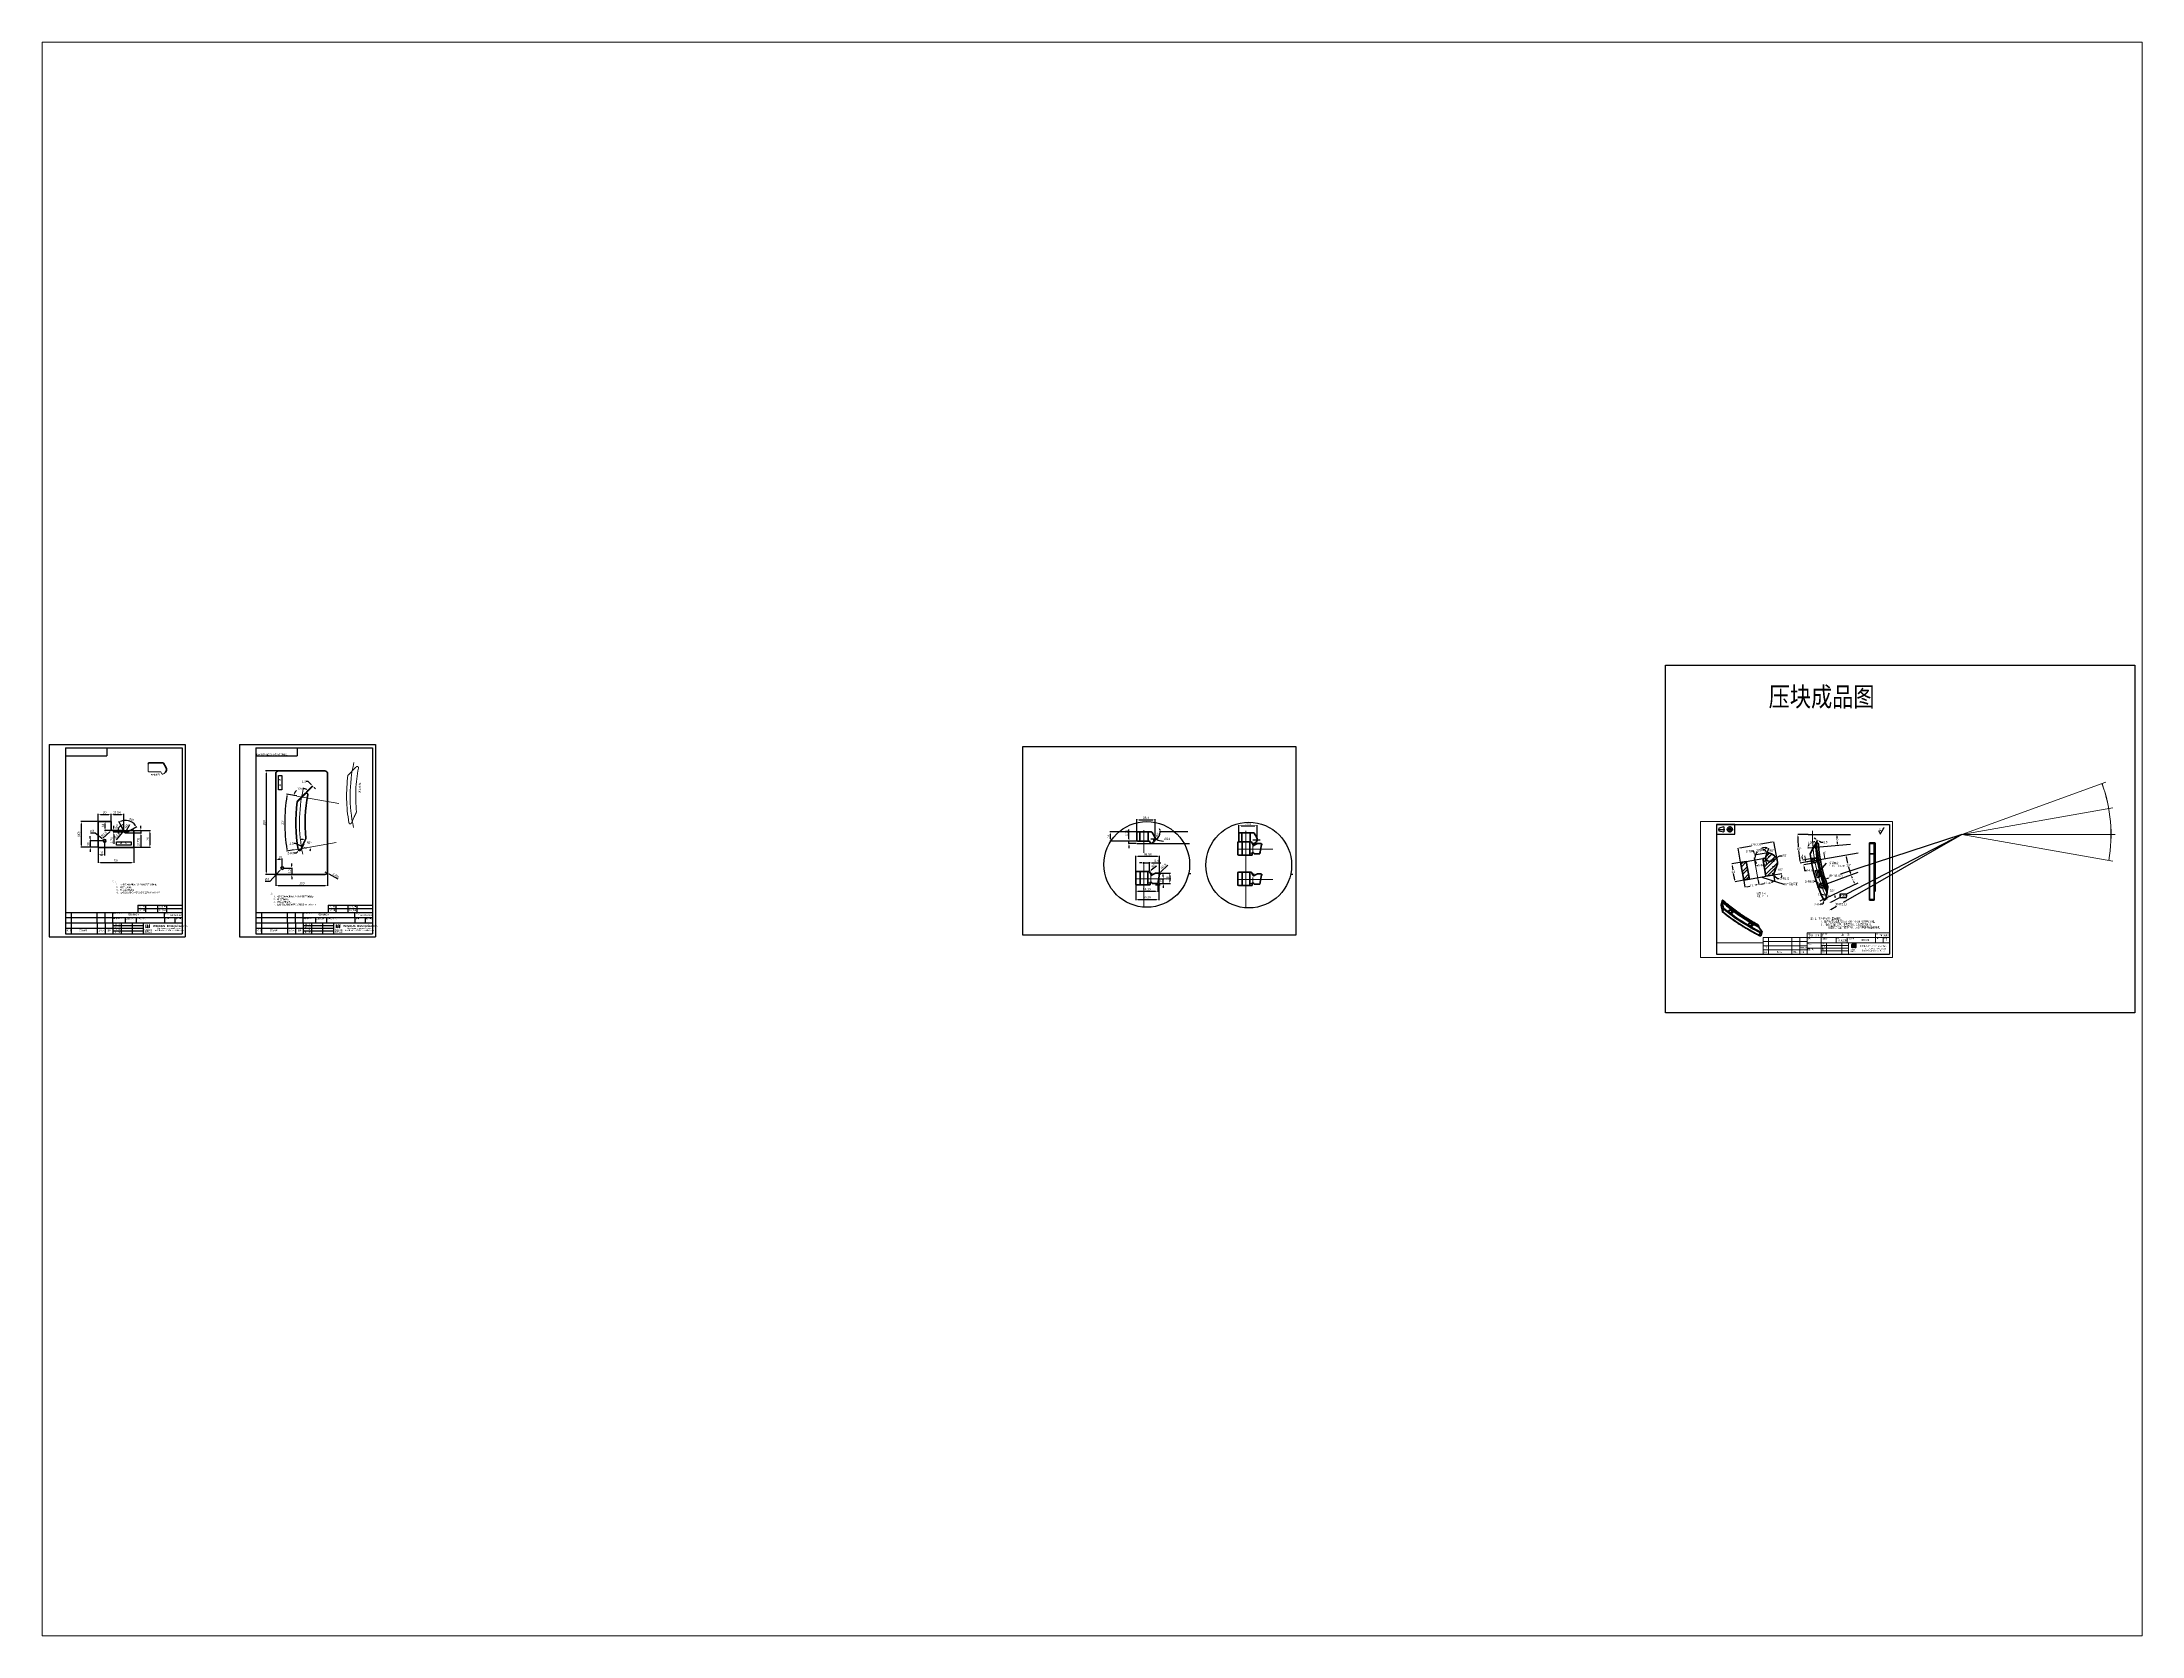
# Paper-space layout 'Layout1' of a CAD drawing. Header units: millimetres. Extents: x 26 to 231, y 20 to 176.
# The model-space entities are those that its viewports show. They can reach past a viewport. Long polylines and large blocks are cut down to what shows.
import ezdxf

# ---------------------------------------------------------------- set-up
doc = ezdxf.new("R2010")
doc.units = ezdxf.units.MM
doc.header["$PDSIZE"] = -1
for name, pattern in [('CENTER', [10.16, 6.35, -1.27, 1.27, -1.27]), ('CENTERX2', [20.32, 12.7, -2.54, 2.54, -2.54]), ('HIDDEN', [1.905, 1.27, -0.635]), ('PHANTOM2', [31.75, 15.875, -3.175, 3.175, -3.175, 3.175, -3.175])]:
    doc.linetypes.add(name, pattern=pattern)
for name, color, linetype, lineweight in [('AM_0', 7, 'Continuous', 50), ('AM_5', 92, 'Continuous', 25), ('图层0', 7, 'Continuous', 30), ('粗实线', 7, 'Continuous', 30), ('粗实线1', 230, 'Continuous', 15)]:
    doc.layers.add(name, color=color, linetype=linetype, lineweight=lineweight)
for name, color, linetype in [('中心线', 7, 'CENTERX2'), ('图层1', 7, 'Continuous'), ('点划线', 7, 'CENTER'), ('线实线', 7, 'Continuous'), ('细实线', 17, 'Continuous')]:
    doc.layers.add(name, color=color, linetype=linetype)
doc.styles.add('PC_TEXTSTYLE', font='isocp.shx', dxfattribs={"width": 0.8, "bigfont": 'hzfs.shx'})
doc.styles.add('SLDTEXTSTYLE0', font='TXT', dxfattribs={"width": 0.7})
doc.styles.add('SLDTEXTSTYLE1', font='TXT', dxfattribs={"width": 0.75})
doc.styles.get("Standard").update_dxf_attribs({"font": 'FZYTK.TTF'})
doc.dimstyles.new('AM_ISO$0', dxfattribs={"dimtxt": 3.5, "dimasz": 3.5, "dimexe": 1, "dimexo": 1, "dimgap": 1.5, "dimtad": 1, "dimdsep": 46, "dimtxsty": 'Standard', "dimcen": 0, "dimclrd": 256, "dimclre": 256, "dimclrt": 140, "dimadec": 0, "dimazin": 2, "dimtp": 0.1, "dimtm": 0.1, "dimtfac": 0.71, "dimtmove": 0, "dimatfit": 3, "dimfxl": 1, "dimlwd": -1, "dimlwe": -1, "dimarcsym": 1})
doc.dimstyles.new('AM_ISO$2', dxfattribs={"dimtxt": 3.5, "dimasz": 2.5, "dimexe": 1, "dimexo": 1, "dimgap": 1.5, "dimtad": 1, "dimdsep": 46, "dimtxsty": 'Standard', "dimcen": 0, "dimclrd": 256, "dimclre": 256, "dimclrt": 140, "dimadec": 0, "dimazin": 2, "dimtp": 0.1, "dimtm": 0.1, "dimtfac": 0.71, "dimtdec": 3, "dimtmove": 0, "dimatfit": 3, "dimfxl": 1, "dimlwd": -1, "dimlwe": -1, "dimarcsym": 1})
doc.dimstyles.new('AM_ISO$3', dxfattribs={"dimtxt": 3.5, "dimasz": 3.5, "dimexe": 1, "dimexo": 1, "dimgap": 1.5, "dimtad": 1, "dimtoh": 1, "dimdsep": 46, "dimtxsty": 'Standard', "dimcen": 0, "dimclrd": 256, "dimclre": 256, "dimclrt": 140, "dimadec": 0, "dimazin": 2, "dimtp": 0.1, "dimtm": 0.1, "dimtfac": 0.71, "dimtofl": 0, "dimtmove": 0, "dimatfit": 0, "dimfxl": 1, "dimlwd": -1, "dimlwe": -1, "dimarcsym": 1})
doc.dimstyles.new('AM_ISO$4', dxfattribs={"dimtxt": 3.5, "dimasz": 3.5, "dimexe": 1, "dimexo": 1, "dimgap": 1.5, "dimtad": 1, "dimdsep": 46, "dimtxsty": 'Standard', "dimcen": 0, "dimclrd": 256, "dimclre": 256, "dimclrt": 140, "dimadec": 0, "dimazin": 2, "dimtp": 0.1, "dimtm": 0.1, "dimtfac": 0.71, "dimtmove": 0, "dimatfit": 3, "dimfxl": 1, "dimlwd": -1, "dimlwe": -1, "dimarcsym": 1})
doc.dimstyles.new('SLDDIMSTYLE0', dxfattribs={"dimtxt": 3.5, "dimasz": 3, "dimexe": 0, "dimexo": 0.0625, "dimgap": 0.875, "dimtad": 0, "dimtih": 1, "dimtoh": 1, "dimdec": 1, "dimlfac": 2, "dimzin": 12, "dimdsep": 46, "dimtxsty": 'Standard', "dimsah": 1, "dimcen": 0.09, "dimadec": 0, "dimazin": 0, "dimtfac": 1, "dimtdec": 1, "dimtofl": 0, "dimtmove": 0, "dimatfit": 3, "dimfxl": 1, "dimtolj": 1, "dimtzin": 12, "dimarcsym": 0})
doc.dimstyles.new('SLDDIMSTYLE1', dxfattribs={"dimtxt": 3.5, "dimasz": 3, "dimexe": 0, "dimexo": 0.0625, "dimgap": -0.875, "dimtad": 0, "dimtih": 1, "dimtoh": 1, "dimdec": 0, "dimlfac": 2, "dimzin": 12, "dimdsep": 46, "dimtxsty": 'Standard', "dimsah": 1, "dimcen": 0.09, "dimadec": 0, "dimazin": 0, "dimtfac": 1, "dimtmove": 0, "dimatfit": 2, "dimfxl": 1, "dimtolj": 1, "dimtzin": 12, "dimarcsym": 0})
doc.dimstyles.new('SLDDIMSTYLE10', dxfattribs={"dimtxt": 3.5, "dimasz": 3, "dimexe": 0, "dimexo": 0.0625, "dimgap": 0.875, "dimtad": 0, "dimtih": 1, "dimtoh": 1, "dimlfac": 0.5, "dimzin": 12, "dimdsep": 46, "dimtxsty": 'Standard', "dimsah": 1, "dimcen": 0.09, "dimadec": 0, "dimazin": 0, "dimtfac": 1, "dimtofl": 0, "dimtmove": 0, "dimatfit": 3, "dimfxl": 1, "dimtolj": 1, "dimtzin": 12, "dimarcsym": 0})
doc.dimstyles.new('SLDDIMSTYLE11', dxfattribs={"dimtxt": 3.5, "dimasz": 3, "dimexe": 0, "dimexo": 0.0625, "dimgap": 0.875, "dimtad": 0, "dimtih": 1, "dimtoh": 1, "dimdec": 4, "dimlfac": 0.5, "dimzin": 12, "dimdsep": 46, "dimtxsty": 'Standard', "dimsah": 1, "dimcen": 0.09, "dimadec": 0, "dimazin": 0, "dimtfac": 1, "dimtdec": 0, "dimtofl": 0, "dimtmove": 0, "dimatfit": 3, "dimfxl": 1, "dimtolj": 1, "dimtzin": 12, "dimarcsym": 0})
doc.dimstyles.new('SLDDIMSTYLE12', dxfattribs={"dimtxt": 3.5, "dimasz": 3, "dimexe": 0, "dimexo": 0.0625, "dimgap": 0.875, "dimtad": 0, "dimtih": 1, "dimtoh": 1, "dimdec": 1, "dimlfac": 0.5, "dimzin": 12, "dimdsep": 46, "dimtxsty": 'Standard', "dimsah": 1, "dimcen": 0.09, "dimadec": 0, "dimazin": 0, "dimtfac": 1, "dimtdec": 1, "dimtmove": 0, "dimatfit": 2, "dimfxl": 1, "dimtolj": 1, "dimtzin": 12, "dimarcsym": 0})
doc.dimstyles.new('SLDDIMSTYLE13', dxfattribs={"dimtxt": 3.5, "dimasz": 3, "dimexe": 0, "dimexo": 0.0625, "dimgap": 0.875, "dimtad": 0, "dimtih": 1, "dimtoh": 1, "dimlfac": 0.5, "dimzin": 12, "dimdsep": 46, "dimtxsty": 'Standard', "dimsah": 1, "dimcen": 0.09, "dimadec": 0, "dimazin": 0, "dimtfac": 1, "dimtmove": 0, "dimatfit": 2, "dimfxl": 1, "dimtolj": 1, "dimtzin": 12, "dimarcsym": 0})
doc.dimstyles.new('SLDDIMSTYLE14', dxfattribs={"dimtxt": 3, "dimasz": 3, "dimexe": 0, "dimexo": 0.0625, "dimgap": 0.75, "dimtad": 0, "dimtih": 1, "dimtoh": 1, "dimdec": 0, "dimzin": 0, "dimdsep": 46, "dimtxsty": 'Standard', "dimsah": 1, "dimcen": 0.09, "dimadec": 0, "dimazin": 0, "dimtfac": 1, "dimtdec": 0, "dimtofl": 0, "dimtmove": 0, "dimatfit": 3, "dimfxl": 1, "dimtolj": 1, "dimtzin": 0, "dimarcsym": 0})
doc.dimstyles.new('SLDDIMSTYLE2', dxfattribs={"dimtxt": 3.5, "dimasz": 3, "dimexe": 0, "dimexo": 0.0625, "dimgap": 0.875, "dimtad": 0, "dimtih": 1, "dimtoh": 1, "dimdec": 4, "dimlfac": 2, "dimzin": 12, "dimdsep": 46, "dimtxsty": 'Standard', "dimsah": 1, "dimcen": 0.09, "dimadec": 0, "dimazin": 0, "dimtfac": 1, "dimtdec": 0, "dimtofl": 0, "dimtmove": 0, "dimatfit": 3, "dimfxl": 1, "dimtolj": 1, "dimtzin": 12, "dimarcsym": 0})
doc.dimstyles.new('SLDDIMSTYLE3', dxfattribs={"dimtxt": 3.5, "dimasz": 3, "dimexe": 0, "dimexo": 0.0625, "dimgap": 0.875, "dimtad": 0, "dimtih": 1, "dimtoh": 1, "dimlfac": 2, "dimzin": 4, "dimdsep": 46, "dimtxsty": 'Standard', "dimsah": 1, "dimcen": 0.09, "dimadec": 0, "dimazin": 0, "dimtfac": 1, "dimtofl": 0, "dimtmove": 0, "dimatfit": 3, "dimfxl": 1, "dimtolj": 1, "dimtzin": 12, "dimarcsym": 0})
doc.dimstyles.new('SLDDIMSTYLE4', dxfattribs={"dimtxt": 3.5, "dimasz": 3, "dimexe": 0, "dimexo": 0.0625, "dimgap": 0.875, "dimtad": 0, "dimtih": 1, "dimtoh": 1, "dimdec": 4, "dimlfac": 2, "dimzin": 12, "dimdsep": 46, "dimtxsty": 'Standard', "dimsah": 1, "dimcen": 0.09, "dimadec": 0, "dimazin": 0, "dimtfac": 1, "dimtofl": 0, "dimtmove": 0, "dimatfit": 3, "dimfxl": 1, "dimtolj": 1, "dimtzin": 12, "dimarcsym": 0})
doc.dimstyles.new('SLDDIMSTYLE5', dxfattribs={"dimtxt": 3.5, "dimasz": 3, "dimexe": 0, "dimexo": 0.0625, "dimgap": 0.875, "dimtad": 0, "dimtih": 1, "dimtoh": 1, "dimdec": 1, "dimlfac": 2, "dimzin": 12, "dimdsep": 46, "dimtxsty": 'Standard', "dimsah": 1, "dimcen": 0.09, "dimadec": 0, "dimazin": 0, "dimtfac": 1, "dimtmove": 0, "dimatfit": 2, "dimfxl": 1, "dimtolj": 1, "dimtzin": 12, "dimarcsym": 0})
doc.dimstyles.new('SLDDIMSTYLE6', dxfattribs={"dimtxt": 3.5, "dimasz": 3, "dimexe": 0, "dimexo": 0.0625, "dimgap": 0.875, "dimtad": 0, "dimtih": 1, "dimtoh": 1, "dimlfac": 2, "dimzin": 12, "dimdsep": 46, "dimtxsty": 'Standard', "dimsah": 1, "dimcen": 0.09, "dimadec": 0, "dimazin": 0, "dimtfac": 1, "dimtmove": 0, "dimatfit": 2, "dimfxl": 1, "dimtolj": 1, "dimtzin": 12, "dimarcsym": 0})
doc.dimstyles.new('SLDDIMSTYLE7', dxfattribs={"dimtxt": 3.5, "dimasz": 3, "dimexe": 0, "dimexo": 0.0625, "dimgap": 0.875, "dimtad": 0, "dimtih": 1, "dimtoh": 1, "dimdec": 1, "dimlfac": 2, "dimzin": 12, "dimdsep": 46, "dimtxsty": 'Standard', "dimsah": 1, "dimcen": 0.09, "dimadec": 0, "dimazin": 0, "dimtfac": 1, "dimtmove": 0, "dimatfit": 2, "dimfxl": 1, "dimtolj": 1, "dimtzin": 12, "dimarcsym": 0})
doc.dimstyles.new('SLDDIMSTYLE8', dxfattribs={"dimtxt": 3.5, "dimasz": 3, "dimexe": 0, "dimexo": 0.0625, "dimgap": 0.875, "dimtad": 0, "dimtih": 1, "dimtoh": 1, "dimlfac": 2, "dimzin": 12, "dimdsep": 46, "dimtxsty": 'Standard', "dimsah": 1, "dimcen": 0.09, "dimadec": 0, "dimazin": 0, "dimtfac": 1, "dimtmove": 0, "dimatfit": 2, "dimfxl": 1, "dimtolj": 1, "dimtzin": 12, "dimarcsym": 0})
doc.dimstyles.new('SLDDIMSTYLE9', dxfattribs={"dimtxt": 0.8, "dimasz": 0.8, "dimexe": 0, "dimexo": 0.0625, "dimgap": 0.2, "dimtad": 0, "dimtih": 1, "dimtoh": 1, "dimdec": 0, "dimzin": 0, "dimdsep": 46, "dimtxsty": 'Standard', "dimblk1": 'DOT', "dimblk2": 'DOT', "dimsah": 1, "dimcen": 0.09, "dimadec": 0, "dimazin": 0, "dimtfac": 1, "dimtdec": 0, "dimtofl": 0, "dimtmove": 0, "dimatfit": 3, "dimldrblk": 'DOT', "dimfxl": 1, "dimtolj": 1, "dimtzin": 0, "dimarcsym": 0})
pattern_1 = [(45, (2543.279, -28.909), (-6.7352, 6.7352), []), (45, (2547.7695, -28.909), (-6.7352, 6.7352), [])]

# ---------------------------------------------------------------- blocks, each defined once
blk = doc.blocks.new('*D17')
at = {"layer": 'Defpoints', "color": 0, "transparency": 16777216}
for p in [(2716, 137.8), (2716.6, 137.5), (2724.8, 151.9)]:
    blk.add_point(p, dxfattribs=at)
at = {"layer": '粗实线1', "color": 0, "lineweight": -2, "transparency": 16777216}
for p, q in [((2716, 137.9), (2724.2, 152.3)), ((2716.6, 137.5), (2724.8, 151.9)), ((2721.6, 153.8), (2719, 155.3)), ((2727.4, 150.5), (2730.1, 149)), ((2730.1, 149), (2733.1, 149))]:
    blk.add_line(p, q, dxfattribs=at)
at = {"layer": '粗实线1', "color": 0, "transparency": 16777216}
for points in [[(2721.8, 154.2), (2721.3, 153.4), (2724.2, 152.3)], [(2727.7, 150.9), (2727.2, 150), (2724.8, 151.9)]]:
    blk.add_solid(points, dxfattribs=at)
at = {"layer": '粗实线1', "color": 0, "transparency": 16777216, "insert": (2736.5, 150.8), "char_height": 3.5, "attachment_point": 2}
blk.add_mtext('\\A1;1.5', dxfattribs=at)
blk = doc.blocks.new('*D18')
at = {"layer": 'Defpoints', "color": 0, "transparency": 16777216}
for p in [(2947.1, 160.7), (2742.2, 55)]:
    blk.add_point(p, dxfattribs=at)
at = {"layer": '粗实线1', "color": 0, "lineweight": -2, "transparency": 16777216}
for p, q in [((2947.1, 160.7), (2769.2, 68.9)), ((2769.2, 68.9), (2758.9, 68.9)), ((2758.9, 68.9), (2758.9, 63.6)), ((2769.2, 63.6), (2769.2, 68.9)), ((2744.8, 56.4), (2758.9, 63.6)), ((2758.9, 63.6), (2769.2, 63.6))]:
    blk.add_line(p, q, dxfattribs=at)
at = {"layer": '粗实线1', "color": 0, "transparency": 16777216}
blk.add_solid([(2744.6, 56.8), (2745.1, 55.9), (2742.2, 55)], dxfattribs=at)
at = {"layer": '粗实线1', "color": 0, "transparency": 16777216, "insert": (2759.7, 68.1), "char_height": 3.5, "attachment_point": 1}
blk.add_mtext('\\A1;R461', dxfattribs=at)
blk = doc.blocks.new('*D19')
at = {"layer": 'Defpoints', "color": 0, "transparency": 16777216}
for p in [(2694.2, 146), (2710, 160.7), (2775.3, 160.7), (2787.2, 132.5), (2713.6, 119.5)]:
    blk.add_point(p, dxfattribs=at)
at = {"layer": '粗实线1', "color": 0, "lineweight": -2, "transparency": 16777216}
for p, q in [((2710, 160.7), (2693.8, 160.7)), ((2713.6, 119.5), (2697.6, 116.7))]:
    blk.add_line(p, q, dxfattribs=at)
for start, end in [(180.6784, 184.3961), (185.6045, 189.3216)]:
    blk.add_arc((2947.1, 160.7), 253.4, start, end, dxfattribs=at)
at = {"layer": '粗实线1', "color": 0, "transparency": 16777216}
for points in [[(2693.3, 157.7), (2694.3, 157.7), (2693.8, 160.7)], [(2697.6, 119.7), (2696.6, 119.6), (2697.6, 116.7)]]:
    blk.add_solid(points, dxfattribs=at)
at = {"layer": '粗实线1', "color": 0, "transparency": 16777216, "insert": (2692.1, 140.4), "char_height": 3.5, "attachment_point": 1}
blk.add_mtext('\\A1;10°', dxfattribs=at)
blk = doc.blocks.new('*D20')
at = {"layer": 'Defpoints', "color": 0, "transparency": 16777216}
for p in [(2702.9, 113.9), (2719.4, 124.2), (2720.7, 117.1)]:
    blk.add_point(p, dxfattribs=at)
at = {"layer": '粗实线1', "color": 0, "lineweight": -2, "transparency": 16777216}
for p, q in [((2701.1, 124), (2700.6, 127)), ((2719.3, 124.2), (2701.6, 121.1)), ((2720.6, 117.1), (2702.9, 113.9)), ((2703.4, 111), (2704.4, 105.4)), ((2704.4, 105.4), (2707.4, 105.4))]:
    blk.add_line(p, q, dxfattribs=at)
at = {"layer": '粗实线1', "color": 0, "transparency": 16777216}
for points in [[(2701.6, 124.1), (2700.6, 123.9), (2701.6, 121.1)], [(2703.9, 111.1), (2702.9, 110.9), (2702.9, 113.9)]]:
    blk.add_solid(points, dxfattribs=at)
at = {"layer": '粗实线1', "color": 0, "transparency": 16777216, "insert": (2713.3, 107.2), "char_height": 3.5, "attachment_point": 2}
blk.add_mtext('\\A1;14.50', dxfattribs=at)
blk = doc.blocks.new('*D21')
at = {"layer": 'Defpoints', "color": 0, "transparency": 16777216}
for p in [(2738, 66.3), (2738.1, 66.7), (2738.7, 66.2)]:
    blk.add_point(p, dxfattribs=at)
at = {"layer": '粗实线1', "color": 0, "lineweight": -2, "transparency": 16777216}
for p, q in [((2735.1, 67.2), (2731.1, 67.9)), ((2738, 66.4), (2738.1, 66.7)), ((2738.7, 66.2), (2738.8, 66.6)), ((2741.8, 66.1), (2744.7, 65.6))]:
    blk.add_line(p, q, dxfattribs=at)
at = {"layer": '粗实线1', "color": 0, "transparency": 16777216}
for points in [[(2735.2, 67.7), (2735, 66.7), (2738.1, 66.7)], [(2741.8, 66.6), (2741.7, 65.6), (2738.8, 66.6)]]:
    blk.add_solid(points, dxfattribs=at)
at = {"layer": '粗实线1', "color": 0, "transparency": 16777216, "insert": (2727.7, 69.7), "char_height": 3.5, "attachment_point": 2}
blk.add_mtext('\\A1;1.5', dxfattribs=at)
blk = doc.blocks.new('*D22')
at = {"layer": 'Defpoints', "color": 0, "transparency": 16777216}
for p in [(2787.2, 132.5), (2713.6, 119.5), (2770.2, 118.7), (2787.2, 102.5), (2724.3, 79.6)]:
    blk.add_point(p, dxfattribs=at)
at = {"layer": '粗实线1', "color": 0, "lineweight": -2, "transparency": 16777216}
for start, end in [(190.9451, 194.1337), (195.8698, 199.0549)]:
    blk.add_arc((2947.1, 160.7), 181.9, start, end, dxfattribs=at)
at = {"layer": '粗实线1', "color": 0, "transparency": 16777216}
for points in [[(2768.1, 126.1), (2769.1, 126.2), (2768, 129.1)], [(2775.7, 101.5), (2774.8, 101.1), (2776.2, 98.5)]]:
    blk.add_solid(points, dxfattribs=at)
at = {"layer": '粗实线1', "color": 0, "transparency": 16777216, "insert": (2768.8, 115.4), "char_height": 3.5, "attachment_point": 1}
blk.add_mtext('\\A1;10°', dxfattribs=at)
blk = doc.blocks.new('*D23')
at = {"layer": 'Defpoints', "color": 0, "transparency": 16777216}
for p in [(2787.2, 102.5), (2724.3, 79.6), (2778, 93.5), (2787.2, 86.1), (2728.2, 58.6)]:
    blk.add_point(p, dxfattribs=at)
at = {"layer": '粗实线1', "color": 0, "lineweight": -2, "transparency": 16777216}
for start, end in [(200.9446, 201.6021), (203.4038, 204.0554)]:
    blk.add_arc((2947.1, 160.7), 182, start, end, dxfattribs=at)
at = {"layer": '粗实线1', "color": 0, "transparency": 16777216}
for points in [[(2776.7, 95.5), (2777.7, 95.8), (2776.1, 98.4)], [(2781.4, 86.7), (2780.5, 86.3), (2782.2, 83.8)]]:
    blk.add_solid(points, dxfattribs=at)
at = {"layer": '粗实线1', "color": 0, "transparency": 16777216, "insert": (2777.4, 92.8), "char_height": 3.5, "attachment_point": 1}
blk.add_mtext('\\A1;5°', dxfattribs=at)
blk = doc.blocks.new('*D24')
at = {"layer": 'Defpoints', "color": 0, "transparency": 16777216}
for p in [(2740.3, 80.1), (2747.9, 72.8), (2787.2, 86.1), (2728.2, 58.6), (2737.1, 61.1)]:
    blk.add_point(p, dxfattribs=at)
at = {"layer": '粗实线1', "color": 0, "lineweight": -2, "transparency": 16777216}
for start, end in [(92.3481, 104.2901), (1.1158, 13.0579)]:
    blk.add_arc((2737.4, 62.9), 14.4, start, end, dxfattribs=at)
at = {"layer": '粗实线1', "color": 0, "transparency": 16777216}
for points in [[(2736.9, 77.8), (2736.8, 76.8), (2739.8, 77.1)], [(2751, 66), (2751.9, 66.3), (2750.5, 69)]]:
    blk.add_solid(points, dxfattribs=at)
at = {"layer": '粗实线1', "color": 0, "transparency": 16777216, "insert": (2743.4, 76.1), "char_height": 3.5, "attachment_point": 1}
blk.add_mtext('\\A1;55°', dxfattribs=at)
blk = doc.blocks.new('*D25')
at = {"layer": 'Defpoints', "color": 0, "transparency": 16777216}
for p in [(2710, 139.7), (2712.9, 131), (2716.5, 149.2), (2721.9, 146.8), (2775.3, 145.5)]:
    blk.add_point(p, dxfattribs=at)
at = {"layer": '粗实线1', "color": 0, "lineweight": -2, "transparency": 16777216}
for p, q in [((2710, 139.7), (2709.4, 139.7)), ((2721.9, 146.9), (2722.7, 148.2))]:
    blk.add_line(p, q, dxfattribs=at)
for start, end in [(146.9716, 165.6922), (79.7602, 90.6023)]:
    blk.add_arc((2718.3, 140.5), 8.92, start, end, dxfattribs=at)
at = {"layer": '粗实线1', "color": 0, "transparency": 16777216}
for points in [[(2710.2, 142.6), (2709.2, 142.7), (2709.4, 139.7)], [(2720.1, 149.7), (2719.7, 148.8), (2722.7, 148.2)]]:
    blk.add_solid(points, dxfattribs=at)
at = {"layer": '粗实线1', "color": 0, "transparency": 16777216, "insert": (2709.6, 149.8), "char_height": 3.5, "attachment_point": 1}
blk.add_mtext('\\A1;125°', dxfattribs=at)
blk = doc.blocks.new('*D26')
at = {"layer": 'Defpoints', "color": 0, "transparency": 16777216}
for p in [(2710, 160.7), (2710, 139.7), (2754.4, 155), (2775.3, 160.7), (2775.3, 145.5)]:
    blk.add_point(p, dxfattribs=at)
at = {"layer": '粗实线1', "color": 0, "lineweight": -2, "transparency": 16777216}
for start, end in [(180.8913, 181.7373), (183.3095, 184.1551)]:
    blk.add_arc((2947.1, 160.7), 192.9, start, end, dxfattribs=at)
at = {"layer": '粗实线1', "color": 0, "transparency": 16777216}
for points in [[(2753.8, 157.7), (2754.8, 157.7), (2754.3, 160.7)], [(2755.3, 146.8), (2754.3, 146.7), (2755, 143.7)]]:
    blk.add_solid(points, dxfattribs=at)
at = {"layer": '粗实线1', "color": 0, "transparency": 16777216, "insert": (2752.9, 154), "char_height": 3.5, "attachment_point": 1}
blk.add_mtext('\\A1;5°', dxfattribs=at)
blk = doc.blocks.new('*D27')
at = {"layer": 'Defpoints', "color": 0, "transparency": 16777216}
for p in [(2947.1, 160.7), (2742.1, 43.6)]:
    blk.add_point(p, dxfattribs=at)
at = {"layer": '粗实线1', "color": 0, "lineweight": -2, "transparency": 16777216}
for p, q in [((2947.1, 160.7), (2763.8, 55.9)), ((2744.7, 45.1), (2753.4, 50))]:
    blk.add_line(p, q, dxfattribs=at)
at = {"layer": '粗实线1', "color": 0, "transparency": 16777216}
blk.add_solid([(2744.5, 45.5), (2745, 44.6), (2742.1, 43.6)], dxfattribs=at)
at = {"layer": '粗实线1', "color": 0, "transparency": 16777216, "insert": (2750.7, 55.1), "char_height": 3.5, "attachment_point": 1}
blk.add_mtext('\\A1;(R472.1)', dxfattribs=at)
blk = doc.blocks.new('*D28')
at = {"layer": 'Defpoints', "color": 0, "transparency": 16777216}
for p in [(2734.5, 59.5), (2735.1, 61.4)]:
    blk.add_point(p, dxfattribs=at)
at = {"layer": '粗实线1', "color": 0, "lineweight": -2, "transparency": 16777216}
for p, q in [((2732.4, 53), (2729.4, 53)), ((2733.6, 56.7), (2732.4, 53)), ((2735.1, 61.4), (2734.5, 59.5))]:
    blk.add_line(p, q, dxfattribs=at)
at = {"layer": '粗实线1', "color": 0, "transparency": 16777216}
blk.add_solid([(2733.1, 56.8), (2734.1, 56.5), (2734.5, 59.5)], dxfattribs=at)
at = {"layer": '粗实线1', "color": 0, "transparency": 16777216, "insert": (2719.1, 54.7), "char_height": 3.5, "attachment_point": 1}
blk.add_mtext('\\A1;2-R4', dxfattribs=at)
blk = doc.blocks.new('*D29')
at = {"layer": 'Defpoints', "color": 0, "transparency": 16777216}
for p in [(2727.6, 84), (2730.3, 82.2)]:
    blk.add_point(p, dxfattribs=at)
at = {"layer": '粗实线1', "color": 0, "lineweight": -2, "transparency": 16777216}
for p, q in [((2721.6, 88.2), (2718.6, 88.2)), ((2725.2, 85.7), (2721.6, 88.2)), ((2730.3, 82.2), (2727.6, 84))]:
    blk.add_line(p, q, dxfattribs=at)
at = {"layer": '粗实线1', "color": 0, "transparency": 16777216}
blk.add_solid([(2725.4, 86.1), (2724.9, 85.3), (2727.6, 84)], dxfattribs=at)
at = {"layer": '粗实线1', "color": 0, "transparency": 16777216, "insert": (2704.8, 90), "char_height": 3.5, "attachment_point": 1}
blk.add_mtext('\\A1;2-R6.5', dxfattribs=at)
blk = doc.blocks.new('*D30')
at = {"layer": 'Defpoints', "color": 0, "transparency": 16777216}
for p in [(2947.1, 160.7), (2736.1, 91.9)]:
    blk.add_point(p, dxfattribs=at)
at = {"layer": '粗实线1', "color": 0, "lineweight": -2, "transparency": 16777216}
for p, q in [((2947.1, 160.7), (2759.9, 99.7)), ((2738.9, 92.8), (2741.7, 93.7))]:
    blk.add_line(p, q, dxfattribs=at)
at = {"layer": '粗实线1', "color": 0, "transparency": 16777216}
blk.add_solid([(2738.8, 93.3), (2739.1, 92.4), (2736.1, 91.9)], dxfattribs=at)
at = {"layer": '粗实线1', "color": 0, "transparency": 16777216, "insert": (2741.7, 98.8), "char_height": 3.5, "attachment_point": 1}
blk.add_mtext('\\A1;(R443.97)', dxfattribs=at)
blk = doc.blocks.new('SW_NOTE_3')
at = {"layer": '粗实线1', "color": 0, "char_height": 3.5, "attachment_point": 1, "style": 'SLDTEXTSTYLE0'}
for s, insert in [('  标识内容:', (0.5, 2)), ('  " 36   CF-8M "', (0.5, -2.5))]:
    blk.add_mtext(s, dxfattribs=dict(at, insert=insert))
blk = doc.blocks.new('_DOT')
at = {"color": 0, "linetype": 'ByBlock', "lineweight": -2}
blk.add_line((-0.5, 0), (-1, 0), dxfattribs=at)
at = {"color": 0, "linetype": 'ByBlock', "const_width": 0.5}
blk.add_lwpolyline([(-0.25, 0, 1), (0.25, 0, 1)], format="xyb", close=True, dxfattribs=at)
blk = doc.blocks.new('SW_SFSYMBOL_0')
at = {"layer": '粗实线1', "color": 0}
for q in [(7.5, 5.2), (-1.6, 0)]:
    blk.add_line((1.4, -5.3), q, dxfattribs=at)
blk.add_circle((1.4, -1.4), 1.93, dxfattribs=at)
at = {"layer": '粗实线1', "color": 0, "insert": (0, 4.5), "char_height": 3.5, "attachment_point": 1, "style": 'SLDTEXTSTYLE0'}
blk.add_mtext('6.3', dxfattribs=at)
blk = doc.blocks.new('SW_NOTE_2')
at = {"layer": '线实线', "color": 0, "attachment_point": 1, "style": 'SLDTEXTSTYLE0'}
for s, insert, char_height in [('WINDUS Enterprises Inc.', (0, 4.1), 3.175), ('  E-msil:windus@china-windus.com', (0, -3.3), 2.117), ('     http://www.china-windus.com', (0.8, -0.4), 2.117)]:
    blk.add_mtext(s, dxfattribs=dict(at, insert=insert, char_height=char_height))
blk = doc.blocks.new('块5')
at = {"layer": '图层1', "color": 16}
blk.add_blockref('SW_NOTE_2', (0.3, 5.6), dxfattribs=at)
blk = doc.blocks.new('SW_NOTE_0')
at = {"layer": '线实线', "color": 0, "char_height": 2.12, "attachment_point": 1, "style": 'SLDTEXTSTYLE0'}
for s, insert in [('WINDUS', (0, 2.7)), ('至正实业', (0, -0.1))]:
    blk.add_mtext(s, dxfattribs=dict(at, insert=insert))
blk = doc.blocks.new('块1')
at = {"linetype": 'Continuous'}
h = blk.add_hatch(dxfattribs=at)
h.set_pattern_fill('ANSI31', color=8, scale=0.00390625, style=0)
h.paths.add_polyline_path([(2.4, 12.2), (2.4, 7.9), (4, 8.8), (4, 13)], flags=0)
h = blk.add_hatch(dxfattribs=at)
h.set_pattern_fill('ANSI31', color=8, scale=0.00390625, style=0)
h.paths.add_polyline_path([(4, 8.8), (2.4, 7.9), (2.4, 6.6), (4, 7.5)], flags=0)
h = blk.add_hatch(dxfattribs=at)
h.set_pattern_fill('ANSI31', color=8, scale=0.00390625, style=0)
h.paths.add_polyline_path([(4, 8.8), (4, 7.5), (5, 8.1), (5, 9.3)], flags=0)
h = blk.add_hatch(dxfattribs=at)
h.set_pattern_fill('ANSI31', color=8, scale=0.00390625, style=0)
h.paths.add_polyline_path([(5, 8.1), (5, 7.8), (6.6, 9), (6.6, 13.3), (5, 12.1), (5, 9.3)], flags=0)
h = blk.add_hatch(dxfattribs=at)
h.set_pattern_fill('ANSI31', color=8, scale=0.00390625, style=0)
h.paths.add_polyline_path([(6.6, 9), (5, 7.8), (5, 6.6), (6.6, 7.8)], flags=0)
h = blk.add_hatch(dxfattribs=at)
h.set_pattern_fill('ANSI31', color=8, scale=0.00390625, style=0)
h.paths.add_polyline_path([(6.6, 9), (6.6, 7.8), (7.6, 8.5), (7.6, 9.7)], flags=0)
h = blk.add_hatch(dxfattribs=at)
h.set_pattern_fill('ANSI31', color=8, scale=0.00390625, style=0)
h.paths.add_polyline_path([(7.6, 8.5), (7.6, 7.2), (9.3, 8.4), (9.3, 13.2), (7.6, 12), (7.6, 9.7)], flags=0)
h = blk.add_hatch(dxfattribs=at)
h.set_pattern_fill('ANSI31', color=8, scale=0.00390625, style=0)
h.paths.add_polyline_path([(9.3, 8.4), (7.6, 7.2), (7.6, 6.5), (9.3, 7.7)], flags=0)
at = {"color": 7, "linetype": 'Continuous', "lineweight": 0}
for p, q in [((4, 13), (2.4, 12.2)), ((2.4, 12.2), (2.4, 6.6)), ((2.4, 7.9), (5, 9.3)), ((2.4, 6.6), (4, 7.5)), ((4, 7.5), (4, 13)), ((4, 7.5), (5, 8.1)), ((6.6, 13.3), (5, 12.1)), ((5, 12.1), (5, 6.6)), ((5, 7.8), (7.6, 9.7)), ((5, 6.6), (6.6, 7.8)), ((6.6, 7.8), (6.6, 13.3)), ((6.6, 7.8), (7.6, 8.5)), ((9.3, 13.2), (7.6, 12)), ((7.6, 12), (7.6, 6.5)), ((7.6, 7.2), (9.3, 8.4)), ((7.6, 6.5), (9.3, 7.7)), ((9.3, 7.7), (9.3, 13.2))]:
    blk.add_line(p, q, dxfattribs=at)
blk.add_blockref('SW_NOTE_0', (0.3, 2.3), dxfattribs=at)
blk = doc.blocks.new('投影')
at = {"color": 7, "linetype": 'Continuous', "lineweight": 0}
for p, q in [((21.5, 15), (0, 15)), ((0, 15), (0, 3))]:
    blk.add_line(p, q, dxfattribs=at)
at = {"layer": '图层0'}
for p, q in [((28.5, 15), (0, 15)), ((0, 15), (0, 0)), ((11.5, 11.5), (3.5, 9.5)), ((3.5, 9.5), (3.5, 5.5)), ((3.5, 5.5), (11.5, 3.5)), ((11.5, 11.5), (11.5, 3.5)), ((28.5, 0), (28.5, 15)), ((0, 0), (28.5, 0))]:
    blk.add_line(p, q, dxfattribs=at)
at = {"layer": '图层0', "linetype": 'CENTERX2'}
for p, q in [((2.5, 7.6), (12.6, 7.6)), ((20.5, 12.6), (20.5, 2.6))]:
    blk.add_line(p, q, dxfattribs=at)
at = {"layer": '图层0'}
for radius in [4, 2]:
    blk.add_circle((20.5, 7.6), radius, dxfattribs=at)
at = {"layer": '图层1'}
blk.add_line((15.7, 7.6), (25.5, 7.6), dxfattribs=at)
blk = doc.blocks.new('*D31')
at = {"layer": 'Defpoints', "color": 0, "transparency": 16777216}
for p in [(2656.1, 98.8), (2632.5, 89.8), (2633.6, 83.6)]:
    blk.add_point(p, dxfattribs=at)
at = {"layer": '粗实线1', "color": 0, "lineweight": -2, "transparency": 16777216}
for p, q in [((2656.2, 98.7), (2658.1, 87.9)), ((2632.5, 89.7), (2633.6, 83.6)), ((2636.6, 84.1), (2641.6, 85)), ((2655.1, 87.3), (2653.3, 87))]:
    blk.add_line(p, q, dxfattribs=at)
at = {"layer": '粗实线1', "color": 0, "transparency": 16777216}
for points in [[(2636.5, 84.6), (2636.6, 83.6), (2633.6, 83.6)], [(2655, 87.8), (2655.2, 86.9), (2658.1, 87.9)]]:
    blk.add_solid(points, dxfattribs=at)
at = {"layer": '粗实线1', "color": 0, "transparency": 16777216, "insert": (2647.4, 87.7), "char_height": 3.5, "attachment_point": 2}
blk.add_mtext('\\A1;12.42', dxfattribs=at)
blk = doc.blocks.new('*D32')
at = {"layer": 'Defpoints', "color": 0, "transparency": 16777216}
for p in [(2601.5, 139.9), (2605.9, 114.8), (2662.4, 119.5)]:
    blk.add_point(p, dxfattribs=at)
at = {"layer": '粗实线1', "color": 0, "lineweight": -2, "transparency": 16777216}
for p, q in [((2605.9, 114.9), (2601.5, 139.9)), ((2604.4, 140.4), (2621.9, 143.5)), ((2654.1, 149.2), (2636.6, 146.1)), ((2662.4, 119.6), (2657, 149.7))]:
    blk.add_line(p, q, dxfattribs=at)
at = {"layer": '粗实线1', "color": 0, "transparency": 16777216}
for points in [[(2604.3, 140.9), (2604.5, 139.9), (2601.5, 139.9)], [(2654, 149.7), (2654.2, 148.7), (2657, 149.7)]]:
    blk.add_solid(points, dxfattribs=at)
at = {"layer": '粗实线1', "color": 0, "transparency": 16777216, "insert": (2629.3, 146.9), "char_height": 3.5, "attachment_point": 2}
blk.add_mtext('\\A1;(28.23)', dxfattribs=at)
blk = doc.blocks.new('*D33')
at = {"layer": 'Defpoints', "color": 0, "transparency": 16777216}
for p in [(2647.4, 132.6), (2614.1, 119.3), (2628.3, 121.8)]:
    blk.add_point(p, dxfattribs=at)
at = {"layer": '粗实线1', "color": 0, "lineweight": -2, "transparency": 16777216}
for p, q in [((2626, 134.9), (2623, 134.9)), ((2626.5, 132), (2626, 134.9)), ((2647.3, 132.6), (2627, 129)), ((2614.2, 119.3), (2628.3, 121.8)), ((2628.8, 118.8), (2629.3, 115.9))]:
    blk.add_line(p, q, dxfattribs=at)
at = {"layer": '粗实线1', "color": 0, "transparency": 16777216}
for points in [[(2627, 132.1), (2626, 131.9), (2627, 129)], [(2629.3, 118.9), (2628.3, 118.7), (2628.3, 121.8)]]:
    blk.add_solid(points, dxfattribs=at)
at = {"layer": '粗实线1', "color": 0, "transparency": 16777216, "insert": (2618.2, 136.7), "char_height": 3.5, "attachment_point": 2}
blk.add_mtext('\\A1;3.78', dxfattribs=at)
blk = doc.blocks.new('*D34')
at = {"layer": 'Defpoints', "color": 0, "transparency": 16777216}
for p in [(2614.1, 119.3), (2596.8, 87.8), (2619, 91.7)]:
    blk.add_point(p, dxfattribs=at)
at = {"layer": '粗实线1', "color": 0, "lineweight": -2, "transparency": 16777216}
for p, q in [((2614, 119.3), (2592, 115.4)), ((2592.5, 112.4), (2593.6, 106)), ((2596.3, 90.8), (2594.5, 100.7)), ((2618.9, 91.7), (2596.8, 87.8))]:
    blk.add_line(p, q, dxfattribs=at)
at = {"layer": '粗实线1', "color": 0, "transparency": 16777216}
for points in [[(2593, 112.5), (2592, 112.3), (2592, 115.4)], [(2596.8, 90.9), (2595.8, 90.7), (2596.8, 87.8)]]:
    blk.add_solid(points, dxfattribs=at)
at = {"layer": '粗实线1', "color": 0, "transparency": 16777216, "insert": (2594.1, 105.1), "char_height": 3.5, "attachment_point": 2}
blk.add_mtext('\\A1;14', dxfattribs=at)
blk = doc.blocks.new('*D35')
at = {"layer": 'Defpoints', "color": 0, "transparency": 16777216}
for p in [(2609.7, 93.1), (2632.5, 89.8), (2633.6, 83.5)]:
    blk.add_point(p, dxfattribs=at)
at = {"layer": '粗实线1', "color": 0, "lineweight": -2, "transparency": 16777216}
for p, q in [((2609.7, 93.1), (2612.1, 79.7)), ((2615, 80.2), (2619.9, 81)), ((2630.7, 82.9), (2628.6, 82.6)), ((2632.5, 89.7), (2633.6, 83.5))]:
    blk.add_line(p, q, dxfattribs=at)
at = {"layer": '粗实线1', "color": 0, "transparency": 16777216}
for points in [[(2614.9, 80.7), (2615.1, 79.7), (2612.1, 79.7)], [(2630.6, 83.4), (2630.8, 82.5), (2633.6, 83.5)]]:
    blk.add_solid(points, dxfattribs=at)
at = {"layer": '粗实线1', "color": 0, "transparency": 16777216, "insert": (2624.2, 83.6), "char_height": 3.5, "attachment_point": 2}
blk.add_mtext('\\A1;11.1', dxfattribs=at)
blk = doc.blocks.new('*D36')
at = {"layer": 'Defpoints', "color": 0, "transparency": 16777216}
for p in [(2638.1, 139.5), (2645.9, 131), (2614.1, 119.3), (2639.7, 123.8), (2643.8, 125)]:
    blk.add_point(p, dxfattribs=at)
at = {"layer": '粗实线1', "color": 0, "lineweight": -2, "transparency": 16777216}
blk.add_line((2645.9, 131.1), (2649, 139.5), dxfattribs=at)
for start, end in [(143.1534, 179.2394), (80.7606, 111.1857)]:
    blk.add_arc((2643.6, 124.5), 16, start, end, dxfattribs=at)
at = {"layer": '粗实线1', "color": 0, "transparency": 16777216}
for points in [[(2646.3, 140.8), (2646, 139.8), (2649, 139.5)], [(2628.1, 124.7), (2627.1, 124.7), (2627.8, 121.7)]]:
    blk.add_solid(points, dxfattribs=at)
at = {"layer": '粗实线1', "color": 0, "transparency": 16777216, "insert": (2629.4, 138.5), "char_height": 3.5, "attachment_point": 1}
blk.add_mtext('\\A1;120°', dxfattribs=at)
blk = doc.blocks.new('*D37')
at = {"layer": 'Defpoints', "color": 0, "transparency": 16777216}
for p in [(2626.3, 125), (2628.6, 112.2), (2643.5, 124.4)]:
    blk.add_point(p, dxfattribs=at)
at = {"layer": '粗实线1', "color": 0, "lineweight": -2, "transparency": 16777216}
for p, q in [((2626.3, 125), (2628.6, 112.2)), ((2631.5, 112.7), (2631.8, 112.8)), ((2642.2, 114.6), (2641.2, 114.4)), ((2643.5, 124.4), (2645.2, 115.1))]:
    blk.add_line(p, q, dxfattribs=at)
at = {"layer": '粗实线1', "color": 0, "transparency": 16777216}
for points in [[(2631.4, 113.2), (2631.6, 112.2), (2628.6, 112.2)], [(2642.1, 115.1), (2642.3, 114.1), (2645.2, 115.1)]]:
    blk.add_solid(points, dxfattribs=at)
at = {"layer": '粗实线1', "color": 0, "transparency": 16777216, "insert": (2636.5, 115.4), "char_height": 3.5, "attachment_point": 2}
blk.add_mtext('\\A1;8.44', dxfattribs=at)
blk = doc.blocks.new('*D38')
at = {"layer": 'Defpoints', "color": 0, "transparency": 16777216}
for p in [(2654.7, 98), (2657, 99.9), (2661.7, 112.8), (2667.4, 104.7), (2644.6, 96.2)]:
    blk.add_point(p, dxfattribs=at)
at = {"layer": '粗实线1', "color": 0, "lineweight": -2, "transparency": 16777216}
blk.add_line((2656.5, 98.3), (2669, 100.5), dxfattribs=at)
for start, end in [(83.5076, 97.0153), (342.9847, 356.4924)]:
    blk.add_arc((2656.4, 98.3), 12.8, start, end, dxfattribs=at)
at = {"layer": '粗实线1', "color": 0, "transparency": 16777216}
for points in [[(2657.9, 111.5), (2657.7, 110.5), (2660.8, 110.3)], [(2668.6, 97.5), (2669.6, 97.6), (2669, 100.5)]]:
    blk.add_solid(points, dxfattribs=at)
at = {"layer": '粗实线1', "color": 0, "transparency": 16777216, "insert": (2663.4, 108.3), "char_height": 3.5, "attachment_point": 1}
blk.add_mtext('\\A1;60°', dxfattribs=at)
blk = doc.blocks.new('*D39')
at = {"layer": 'Defpoints', "color": 0, "transparency": 16777216}
for p in [(2645.9, 131), (2648.3, 132.5), (2653.2, 134.3), (2653.3, 130.7), (2643.8, 125)]:
    blk.add_point(p, dxfattribs=at)
at = {"layer": '粗实线1', "color": 0, "lineweight": -2, "transparency": 16777216}
blk.add_line((2646.7, 133.2), (2649, 139.3), dxfattribs=at)
for start, end in [(96.1924, 122.3848), (287.6152, 313.8076)]:
    blk.add_arc((2646.7, 133.1), 6.62, start, end, dxfattribs=at)
at = {"layer": '粗实线1', "color": 0, "transparency": 16777216}
for points in [[(2646, 140.2), (2645.9, 139.2), (2649, 139.3)], [(2650.9, 128.6), (2651.7, 128.1), (2652.9, 130.9)]]:
    blk.add_solid(points, dxfattribs=at)
at = {"layer": '粗实线1', "color": 0, "transparency": 16777216, "insert": (2649.9, 137.7), "char_height": 3.5, "attachment_point": 1}
blk.add_mtext('\\A1;90°', dxfattribs=at)
blk = doc.blocks.new('*D40')
at = {"layer": 'Defpoints', "color": 0, "transparency": 16777216}
for p in [(2642.8, 125.4), (2643.4, 124.6)]:
    blk.add_point(p, dxfattribs=at)
at = {"layer": '粗实线1', "color": 0, "lineweight": -2, "transparency": 16777216}
for p, q in [((2642.8, 125.4), (2643.4, 124.6)), ((2645.3, 122.2), (2647.2, 119.9)), ((2647.2, 119.9), (2650.2, 119.9))]:
    blk.add_line(p, q, dxfattribs=at)
at = {"layer": '粗实线1', "color": 0, "transparency": 16777216}
blk.add_solid([(2645.7, 122.6), (2644.9, 121.9), (2643.4, 124.6)], dxfattribs=at)
at = {"layer": '粗实线1', "color": 0, "transparency": 16777216, "insert": (2651.1, 121.7), "char_height": 3.5, "attachment_point": 1}
blk.add_mtext('\\A1;R.5', dxfattribs=at)
blk = doc.blocks.new('*D41')
at = {"layer": 'Defpoints', "color": 0, "transparency": 16777216}
for p in [(2646.6, 132.3), (2647.7, 130.9)]:
    blk.add_point(p, dxfattribs=at)
at = {"layer": '粗实线1', "color": 0, "lineweight": -2, "transparency": 16777216}
for p, q in [((2643, 137.1), (2640, 137.1)), ((2644.8, 134.7), (2643, 137.1)), ((2647.7, 130.9), (2646.6, 132.3))]:
    blk.add_line(p, q, dxfattribs=at)
at = {"layer": '粗实线1', "color": 0, "transparency": 16777216}
blk.add_solid([(2645.2, 135), (2644.4, 134.4), (2646.6, 132.3)], dxfattribs=at)
at = {"layer": '粗实线1', "color": 0, "transparency": 16777216, "insert": (2635.2, 138.8), "char_height": 3.5, "attachment_point": 1}
blk.add_mtext('\\A1;R1', dxfattribs=at)
blk = doc.blocks.new('*D42')
at = {"layer": 'Defpoints', "color": 0, "transparency": 16777216}
for p in [(2648.5, 117.6), (2660.6, 124.7)]:
    blk.add_point(p, dxfattribs=at)
at = {"layer": '粗实线1', "color": 0, "lineweight": -2, "transparency": 16777216}
for p, q in [((2648.5, 117.6), (2658, 123.2)), ((2660.6, 124.7), (2666.1, 127.9)), ((2666.1, 127.9), (2669.1, 127.9))]:
    blk.add_line(p, q, dxfattribs=at)
at = {"layer": '粗实线1', "color": 0, "transparency": 16777216}
blk.add_solid([(2657.7, 123.6), (2658.2, 122.7), (2660.6, 124.7)], dxfattribs=at)
at = {"layer": '粗实线1', "color": 0, "transparency": 16777216, "insert": (2670, 129.7), "char_height": 3.5, "attachment_point": 1}
blk.add_mtext('\\A1;R7', dxfattribs=at)
blk = doc.blocks.new('*D43')
at = {"layer": 'Defpoints', "color": 0, "transparency": 16777216}
for p in [(2654.2, 101), (2656.3, 98.8)]:
    blk.add_point(p, dxfattribs=at)
at = {"layer": '粗实线1', "color": 0, "lineweight": -2, "transparency": 16777216}
for p, q in [((2654.2, 101), (2656.3, 98.8)), ((2658.4, 96.7), (2662.2, 92.8)), ((2662.2, 92.8), (2665.2, 92.8))]:
    blk.add_line(p, q, dxfattribs=at)
at = {"layer": '粗实线1', "color": 0, "transparency": 16777216}
blk.add_solid([(2658.7, 97), (2658, 96.3), (2656.3, 98.8)], dxfattribs=at)
at = {"layer": '粗实线1', "color": 0, "transparency": 16777216, "insert": (2666.1, 94.6), "char_height": 3.5, "attachment_point": 1}
blk.add_mtext('\\A1;3-R1.5', dxfattribs=at)
blk = doc.blocks.new('SW_NOTE_4')
at = {"layer": '粗实线1', "color": 0, "char_height": 3.17, "attachment_point": 1, "style": 'SLDTEXTSTYLE1'}
for s, insert in [('剖面 A-A ', (0, 4.1)), ('比例 2 : 1', (0.3, -0.1))]:
    blk.add_mtext(s, dxfattribs=dict(at, insert=insert))
blk = doc.blocks.new('SW_NOTE_5')
at = {"layer": '粗实线1', "color": 0, "char_height": 3.5, "attachment_point": 1, "style": 'SLDTEXTSTYLE0'}
for s, insert in [('注：1、零件所有尺寸精铸成形。', (0, 4.5)), ('        2、铸件尺寸公差执行GB/T 6414-1999 标准中CT7级。', (0, 0)), ('        3 、标识为凹面凸字。字号高为5，凸起高度为0.8，', (0, -4.5)), ('              凹面的方框位于两孔中间，大小与所铸内容协调美观。', (0, -9))]:
    blk.add_mtext(s, dxfattribs=dict(at, insert=insert))
blk = doc.blocks.new('SW_NOTE_6')
at = {"layer": '粗实线1', "color": 0, "insert": (0.5, 2), "char_height": 3.5, "attachment_point": 1, "style": 'SLDTEXTSTYLE0'}
blk.add_mtext('铸字所在平面', dxfattribs=at)
blk = doc.blocks.new('*D52')
at = {"layer": 'AM_5', "linetype": 'ByBlock', "transparency": 16777216}
for p, q in [((1673, 164.7), (1630.8, 164.7)), ((1673, 150.7), (1630.8, 150.7)), ((1631.8, 154.2), (1631.8, 161.2))]:
    blk.add_line(p, q, dxfattribs=at)
at = {"layer": 'AM_5', "transparency": 16777216}
for points in [[(1631.2, 161.2), (1632.4, 161.2), (1631.8, 164.7)], [(1631.2, 154.2), (1632.4, 154.2), (1631.8, 150.7)]]:
    blk.add_solid(points, dxfattribs=at)
at = {"layer": 'Defpoints', "color": 0, "transparency": 16777216}
for p in [(1631.8, 164.7), (1674, 164.7), (1674, 150.7)]:
    blk.add_point(p, dxfattribs=at)
at = {"layer": 'AM_5', "color": 140, "transparency": 16777216, "insert": (1628.6, 157.7), "char_height": 3.5, "attachment_point": 5, "rotation": 90}
blk.add_mtext('14', dxfattribs=at)
blk = doc.blocks.new('*D53')
at = {"layer": 'AM_5', "linetype": 'ByBlock', "transparency": 16777216}
for p, q in [((1660.5, 154.2), (1660.5, 168.5)), ((1673, 150.7), (1659.5, 150.7)), ((1671.5, 146.9), (1659.5, 146.9)), ((1660.5, 146.9), (1660.5, 150.7)), ((1660.5, 143.4), (1660.5, 139.9))]:
    blk.add_line(p, q, dxfattribs=at)
at = {"layer": 'AM_5', "transparency": 16777216}
for points in [[(1659.9, 154.2), (1661.1, 154.2), (1660.5, 150.7)], [(1659.9, 143.4), (1661.1, 143.4), (1660.5, 146.9)]]:
    blk.add_solid(points, dxfattribs=at)
at = {"layer": 'Defpoints', "color": 0, "transparency": 16777216}
for p in [(1660.5, 150.7), (1672.5, 146.9), (1674, 150.7)]:
    blk.add_point(p, dxfattribs=at)
at = {"layer": 'AM_5', "color": 140, "transparency": 16777216, "insert": (1657.2, 163.1), "char_height": 3.5, "attachment_point": 5, "rotation": 90}
blk.add_mtext('3.78', dxfattribs=at)
blk = doc.blocks.new('*D54')
at = {"layer": 'AM_5', "linetype": 'ByBlock', "transparency": 16777216}
for p, q in [((1672.5, 164.2), (1672.5, 184.4)), ((1676, 183.4), (1697.4, 183.4)), ((1700.9, 154.9), (1700.9, 184.4))]:
    blk.add_line(p, q, dxfattribs=at)
at = {"layer": 'AM_5', "transparency": 16777216}
for points in [[(1676, 184), (1676, 182.8), (1672.5, 183.4)], [(1697.4, 184), (1697.4, 182.8), (1700.9, 183.4)]]:
    blk.add_solid(points, dxfattribs=at)
at = {"layer": 'Defpoints', "color": 0, "transparency": 16777216}
for p in [(1672.5, 163.2), (1700.9, 183.4), (1700.9, 153.9)]:
    blk.add_point(p, dxfattribs=at)
at = {"layer": 'AM_5', "color": 140, "transparency": 16777216, "insert": (1686.7, 186.6), "char_height": 3.5, "attachment_point": 5}
blk.add_mtext('28.4', dxfattribs=at)
blk = doc.blocks.new('*D55')
at = {"linetype": 'ByBlock', "transparency": 16777216}
blk.add_line((1704.6, 152.2), (1713.9, 150.7), dxfattribs=at)
at = {"transparency": 16777216}
blk.add_solid([(1704.7, 152.8), (1704.5, 151.6), (1701.1, 152.7)], dxfattribs=at)
at = {"layer": 'Defpoints', "color": 0, "transparency": 16777216}
for p in [(1687.3, 155), (1701.1, 152.7)]:
    blk.add_point(p, dxfattribs=at)
at = {"color": 140, "transparency": 16777216, "insert": (1719.3, 154.1), "char_height": 3.5, "attachment_point": 5}
blk.add_mtext('∅14', dxfattribs=at)
blk = doc.blocks.new('*D56')
at = {"transparency": 16777216}
for p, q in [((1751.6, 164.7), (1707.9, 164.7)), ((1700.8, 156.5), (1702.9, 152.7))]:
    blk.add_line(p, q, dxfattribs=at)
for start, end in [(300, 360), (11.1923, 22.3846), (277.6154, 288.8077)]:
    blk.add_arc((1696, 164.7), 12.8, start, end, dxfattribs=at)
for points in [[(1709, 167.2), (1708.2, 167.1), (1708.9, 164.7)], [(1700, 152.9), (1700.3, 152.2), (1702.4, 153.6)]]:
    blk.add_solid(points, dxfattribs=at)
at = {"layer": 'Defpoints', "color": 0, "transparency": 16777216}
for p in [(1696.5, 163.9), (1752.6, 164.7), (1756, 164.7), (1700.3, 157.4), (1705.9, 156.4)]:
    blk.add_point(p, dxfattribs=at)
at = {"color": 140, "transparency": 16777216, "insert": (1704.7, 160.8), "char_height": 3.5, "attachment_point": 5, "rotation": 66.0507}
blk.add_mtext('60°', dxfattribs=at)
blk = doc.blocks.new('*D44')
at = {"layer": 'AM_5', "linetype": 'ByBlock', "transparency": 16777216}
for p, q in [((1680.1, 116.9), (1676.6, 116.9)), ((1683.6, 114.4), (1683.6, 117.9)), ((1683.6, 116.9), (1692.1, 116.9)), ((1692.1, 104.7), (1692.1, 117.9)), ((1695.6, 116.9), (1709.8, 116.9))]:
    blk.add_line(p, q, dxfattribs=at)
at = {"layer": 'AM_5', "transparency": 16777216}
for points in [[(1680.1, 117.5), (1680.1, 116.3), (1683.6, 116.9)], [(1695.6, 117.5), (1695.6, 116.3), (1692.1, 116.9)]]:
    blk.add_solid(points, dxfattribs=at)
at = {"layer": 'Defpoints', "color": 0, "transparency": 16777216}
for p in [(1683.6, 113.4), (1692.1, 116.9), (1692.1, 103.7)]:
    blk.add_point(p, dxfattribs=at)
at = {"layer": 'AM_5', "color": 140, "transparency": 16777216, "insert": (1704.4, 120.2), "char_height": 3.5, "attachment_point": 5}
blk.add_mtext('8.44', dxfattribs=at)
blk = doc.blocks.new('*D45')
at = {"linetype": 'ByBlock', "transparency": 16777216}
for p, q in [((1706.3, 99.7), (1707.4, 100.7)), ((1720.4, 113.3), (1709.9, 103.2))]:
    blk.add_line(p, q, dxfattribs=at)
at = {"transparency": 16777216}
blk.add_solid([(1709.5, 103.6), (1710.3, 102.7), (1707.4, 100.7)], dxfattribs=at)
at = {"layer": 'Defpoints', "color": 0, "transparency": 16777216}
for p in [(1706.3, 99.7), (1707.4, 100.7)]:
    blk.add_point(p, dxfattribs=at)
at = {"color": 140, "transparency": 16777216, "insert": (1714.1, 111.8), "char_height": 3.5, "attachment_point": 5, "rotation": 44.1581}
blk.add_mtext('R1.5', dxfattribs=at)
blk = doc.blocks.new('*D46')
at = {"linetype": 'ByBlock', "transparency": 16777216}
for p, q in [((1691.5, 102.7), (1692.3, 103.3)), ((1703.2, 112), (1695, 105.5))]:
    blk.add_line(p, q, dxfattribs=at)
at = {"transparency": 16777216}
blk.add_solid([(1694.6, 105.9), (1695.4, 105), (1692.3, 103.3)], dxfattribs=at)
at = {"layer": 'Defpoints', "color": 0, "transparency": 16777216}
for p in [(1691.5, 102.7), (1692.3, 103.3)]:
    blk.add_point(p, dxfattribs=at)
at = {"color": 140, "transparency": 16777216, "insert": (1698.4, 112.4), "char_height": 3.5, "attachment_point": 5, "rotation": 38.5276}
blk.add_mtext('R1', dxfattribs=at)
blk = doc.blocks.new('*D47')
at = {"layer": 'AM_5', "linetype": 'ByBlock', "transparency": 16777216}
for p, q in [((1670.9, 91.2), (1670.9, 59.5)), ((1706.4, 91.2), (1706.4, 59.5)), ((1674.4, 60.5), (1702.9, 60.5))]:
    blk.add_line(p, q, dxfattribs=at)
at = {"layer": 'AM_5', "transparency": 16777216}
for points in [[(1674.4, 61.1), (1674.4, 59.9), (1670.9, 60.5)], [(1702.9, 61.1), (1702.9, 59.9), (1706.4, 60.5)]]:
    blk.add_solid(points, dxfattribs=at)
at = {"layer": 'Defpoints', "color": 0, "transparency": 16777216}
for p in [(1670.9, 92.2), (1706.4, 92.2), (1706.4, 60.5)]:
    blk.add_point(p, dxfattribs=at)
at = {"layer": 'AM_5', "color": 140, "transparency": 16777216, "insert": (1688.6, 63.8), "char_height": 3.5, "attachment_point": 5}
blk.add_mtext('35.55', dxfattribs=at)
blk = doc.blocks.new('*D48')
at = {"layer": 'AM_5', "linetype": 'ByBlock', "transparency": 16777216}
for p, q in [((1670.9, 103.2), (1670.9, 127.9)), ((1704.3, 126.9), (1674.4, 126.9)), ((1707.8, 100.7), (1707.8, 127.9))]:
    blk.add_line(p, q, dxfattribs=at)
at = {"layer": 'AM_5', "transparency": 16777216}
for points in [[(1674.4, 127.5), (1674.4, 126.3), (1670.9, 126.9)], [(1704.3, 127.5), (1704.3, 126.3), (1707.8, 126.9)]]:
    blk.add_solid(points, dxfattribs=at)
at = {"layer": 'Defpoints', "color": 0, "transparency": 16777216}
for p in [(1670.9, 126.9), (1670.9, 102.2), (1707.8, 99.7)]:
    blk.add_point(p, dxfattribs=at)
at = {"layer": 'AM_5', "color": 140, "transparency": 16777216, "insert": (1689.4, 130.2), "char_height": 3.5, "attachment_point": 5}
blk.add_mtext('36.98', dxfattribs=at)
blk = doc.blocks.new('*D49')
at = {"layer": 'AM_5', "linetype": 'ByBlock', "transparency": 16777216}
for p, q in [((1670.9, 83.7), (1670.9, 72.2)), ((1674.4, 73.2), (1701.6, 73.2)), ((1705.1, 84.2), (1705.1, 72.2))]:
    blk.add_line(p, q, dxfattribs=at)
at = {"layer": 'AM_5', "transparency": 16777216}
for points in [[(1674.4, 73.8), (1674.4, 72.6), (1670.9, 73.2)], [(1701.6, 73.8), (1701.6, 72.6), (1705.1, 73.2)]]:
    blk.add_solid(points, dxfattribs=at)
at = {"layer": 'Defpoints', "color": 0, "transparency": 16777216}
for p in [(1670.9, 84.7), (1705.1, 85.2), (1705.1, 73.2)]:
    blk.add_point(p, dxfattribs=at)
at = {"layer": 'AM_5', "color": 140, "transparency": 16777216, "insert": (1688, 76.5), "char_height": 3.5, "attachment_point": 5}
blk.add_mtext('34.19', dxfattribs=at)
blk = doc.blocks.new('*D50')
at = {"layer": 'AM_5', "linetype": 'ByBlock', "transparency": 16777216}
for p, q in [((1713.4, 95.7), (1713.4, 99.2)), ((1706.1, 85.2), (1714.4, 85.2)), ((1707.4, 92.2), (1714.4, 92.2)), ((1713.4, 85.2), (1713.4, 92.2)), ((1713.4, 81.7), (1713.4, 78.2))]:
    blk.add_line(p, q, dxfattribs=at)
at = {"layer": 'AM_5', "transparency": 16777216}
for points in [[(1712.8, 95.7), (1714, 95.7), (1713.4, 92.2)], [(1712.8, 81.7), (1714, 81.7), (1713.4, 85.2)]]:
    blk.add_solid(points, dxfattribs=at)
at = {"layer": 'Defpoints', "color": 0, "transparency": 16777216}
for p in [(1705.1, 85.2), (1706.4, 92.2), (1713.4, 92.2)]:
    blk.add_point(p, dxfattribs=at)
at = {"layer": 'AM_5', "color": 140, "transparency": 16777216, "insert": (1710.1, 88.7), "char_height": 3.5, "attachment_point": 5, "rotation": 90}
blk.add_mtext('7', dxfattribs=at)
blk = doc.blocks.new('*D51')
at = {"layer": 'AM_5', "linetype": 'ByBlock', "transparency": 16777216}
for p, q in [((1707.3, 101.2), (1724.4, 101.2)), ((1723.4, 97.7), (1723.4, 88.7)), ((1706.1, 85.2), (1724.4, 85.2))]:
    blk.add_line(p, q, dxfattribs=at)
at = {"layer": 'AM_5', "transparency": 16777216}
for points in [[(1722.8, 97.7), (1724, 97.7), (1723.4, 101.2)], [(1722.8, 88.7), (1724, 88.7), (1723.4, 85.2)]]:
    blk.add_solid(points, dxfattribs=at)
at = {"layer": 'Defpoints', "color": 0, "transparency": 16777216}
for p in [(1706.3, 101.2), (1705.1, 85.2), (1723.4, 85.2)]:
    blk.add_point(p, dxfattribs=at)
at = {"layer": 'AM_5', "color": 140, "transparency": 16777216, "insert": (1720.1, 93.2), "char_height": 3.5, "attachment_point": 5, "rotation": 90}
blk.add_mtext('16', dxfattribs=at)
blk = doc.blocks.new('*D57')
at = {"layer": 'AM_5', "linetype": 'ByBlock', "transparency": 16777216}
for p, q in [((1830.1, 163.1), (1830.1, 175.3)), ((1833.6, 174.3), (1855, 174.3)), ((1858.5, 153.8), (1858.5, 175.3))]:
    blk.add_line(p, q, dxfattribs=at)
at = {"layer": 'AM_5', "transparency": 16777216}
for points in [[(1833.6, 174.9), (1833.6, 173.7), (1830.1, 174.3)], [(1855, 174.9), (1855, 173.7), (1858.5, 174.3)]]:
    blk.add_solid(points, dxfattribs=at)
at = {"layer": 'Defpoints', "color": 0, "transparency": 16777216}
for p in [(1858.5, 174.3), (1830.1, 162.1), (1858.5, 152.8)]:
    blk.add_point(p, dxfattribs=at)
at = {"layer": 'AM_5', "color": 140, "transparency": 16777216, "insert": (1844.3, 177.6), "char_height": 3.5, "attachment_point": 5}
blk.add_mtext('28.4', dxfattribs=at)
blk = doc.blocks.new('*D58')
at = {"layer": 'AM_5', "linetype": 'ByBlock', "transparency": 16777216}
for p, q in [((68.9, 181), (79.6, 181)), ((88.4, 167), (77.6, 167)), ((78.6, 170.5), (78.6, 177.5))]:
    blk.add_line(p, q, dxfattribs=at)
at = {"layer": 'AM_5', "transparency": 16777216}
for points in [[(78, 177.5), (79.2, 177.5), (78.6, 181)], [(78, 170.5), (79.2, 170.5), (78.6, 167)]]:
    blk.add_solid(points, dxfattribs=at)
at = {"layer": 'Defpoints', "color": 0, "transparency": 16777216}
for p in [(67.9, 181), (78.6, 181), (89.4, 167)]:
    blk.add_point(p, dxfattribs=at)
at = {"layer": 'AM_5', "color": 140, "transparency": 16777216, "insert": (75.3, 174.4), "char_height": 3.5, "attachment_point": 5, "rotation": 90}
blk.add_mtext('14', dxfattribs=at)
blk = doc.blocks.new('*D59')
at = {"layer": 'AM_5', "linetype": 'ByBlock', "transparency": 16777216}
for p, q in [((66.9, 181), (40.9, 181)), ((41.9, 177.5), (41.9, 144.5)), ((66.9, 141), (40.9, 141))]:
    blk.add_line(p, q, dxfattribs=at)
at = {"layer": 'AM_5', "transparency": 16777216}
for points in [[(41.3, 177.5), (42.4, 177.5), (41.9, 181)], [(41.3, 144.5), (42.4, 144.5), (41.9, 141)]]:
    blk.add_solid(points, dxfattribs=at)
at = {"layer": 'Defpoints', "color": 0, "transparency": 16777216}
for p in [(67.9, 181), (41.9, 141), (67.9, 141)]:
    blk.add_point(p, dxfattribs=at)
at = {"layer": 'AM_5', "color": 140, "transparency": 16777216, "insert": (38.3, 161), "char_height": 3.5, "attachment_point": 5, "rotation": 90}
blk.add_mtext('(40)', dxfattribs=at)
blk = doc.blocks.new('*D60')
at = {"layer": 'AM_5', "linetype": 'ByBlock', "transparency": 16777216}
for p, q in [((67.9, 160), (67.9, 128.5)), ((77.9, 150), (77.9, 128.5)), ((71.4, 129.5), (74.4, 129.5))]:
    blk.add_line(p, q, dxfattribs=at)
at = {"layer": 'AM_5', "transparency": 16777216}
for points in [[(71.4, 130.1), (71.4, 128.9), (67.9, 129.5)], [(74.4, 130.1), (74.4, 128.9), (77.9, 129.5)]]:
    blk.add_solid(points, dxfattribs=at)
at = {"layer": 'Defpoints', "color": 0, "transparency": 16777216}
for p in [(67.9, 161), (77.9, 151), (77.9, 129.5)]:
    blk.add_point(p, dxfattribs=at)
at = {"layer": 'AM_5', "color": 140, "transparency": 16777216, "insert": (73, 132.8), "char_height": 3.5, "attachment_point": 5}
blk.add_mtext('10', dxfattribs=at)
blk = doc.blocks.new('*D61')
at = {"layer": 'AM_5', "linetype": 'ByBlock', "transparency": 16777216}
for p, q in [((63.3, 163), (56.2, 163)), ((73.7, 154.4), (63.3, 163))]:
    blk.add_line(p, q, dxfattribs=at)
at = {"layer": 'AM_5', "transparency": 16777216}
blk.add_solid([(74, 154.9), (73.3, 154), (76.4, 152.2)], dxfattribs=at)
at = {"layer": 'Defpoints', "color": 0, "transparency": 16777216}
for p in [(76.4, 152.2), (79.5, 149.7)]:
    blk.add_point(p, dxfattribs=at)
at = {"layer": 'AM_5', "color": 140, "transparency": 16777216, "insert": (59, 166.3), "char_height": 3.5, "attachment_point": 5}
blk.add_mtext('∅4', dxfattribs=at)
blk = doc.blocks.new('*D62')
at = {"layer": 'AM_5', "linetype": 'ByBlock', "transparency": 16777216}
for p, q in [((76.9, 151), (54.8, 151)), ((66.9, 141), (54.8, 141)), ((55.8, 154.5), (55.8, 158)), ((55.8, 151), (55.8, 141)), ((55.8, 137.5), (55.8, 134))]:
    blk.add_line(p, q, dxfattribs=at)
at = {"layer": 'AM_5', "transparency": 16777216}
for points in [[(55.2, 154.5), (56.4, 154.5), (55.8, 151)], [(55.2, 137.5), (56.4, 137.5), (55.8, 141)]]:
    blk.add_solid(points, dxfattribs=at)
at = {"layer": 'Defpoints', "color": 0, "transparency": 16777216}
for p in [(55.8, 141), (67.9, 141), (77.9, 151)]:
    blk.add_point(p, dxfattribs=at)
at = {"layer": 'AM_5', "color": 140, "transparency": 16777216, "insert": (52.5, 146), "char_height": 3.5, "attachment_point": 5, "rotation": 90}
blk.add_mtext('10', dxfattribs=at)
blk = doc.blocks.new('*D63')
at = {"layer": 'AM_5', "linetype": 'ByBlock', "transparency": 16777216}
for p, q in [((87.9, 169.5), (87.9, 192.6)), ((91.4, 191.6), (104, 191.6)), ((107.5, 168), (107.5, 192.6))]:
    blk.add_line(p, q, dxfattribs=at)
at = {"layer": 'AM_5', "transparency": 16777216}
for points in [[(91.4, 192.2), (91.4, 191), (87.9, 191.6)], [(104, 192.2), (104, 191), (107.5, 191.6)]]:
    blk.add_solid(points, dxfattribs=at)
at = {"layer": 'Defpoints', "color": 0, "transparency": 16777216}
for p in [(87.9, 168.5), (107.5, 191.6), (107.5, 167)]:
    blk.add_point(p, dxfattribs=at)
at = {"layer": 'AM_5', "color": 140, "transparency": 16777216, "insert": (96.5, 194.9), "char_height": 3.5, "attachment_point": 5}
blk.add_mtext('19.54', dxfattribs=at)
blk = doc.blocks.new('*D64')
at = {"layer": 'AM_5', "transparency": 16777216}
for p, q in [((107, 167.8), (99.6, 180.7)), ((117.9, 167.5), (127.7, 173.1))]:
    blk.add_line(p, q, dxfattribs=at)
blk.add_arc((109.9, 162.8), 19.6, 37.3096, 112.6904, dxfattribs=at)
for points in [[(102.5, 180.5), (102.1, 181.3), (100.1, 179.8)], [(125.8, 174.9), (125.1, 174.5), (126.8, 172.6)]]:
    blk.add_solid(points, dxfattribs=at)
at = {"layer": 'Defpoints', "color": 0, "transparency": 16777216}
for p in [(107.5, 167), (109.4, 163.7), (109.9, 182.4), (110.7, 163.3), (117, 167)]:
    blk.add_point(p, dxfattribs=at)
at = {"layer": 'AM_5', "color": 140, "transparency": 16777216, "insert": (119.5, 183.6), "char_height": 3.5, "attachment_point": 5, "rotation": 335.2105}
blk.add_mtext('90°', dxfattribs=at)
blk = doc.blocks.new('*D65')
at = {"linetype": 'ByBlock', "transparency": 16777216}
for p, q in [((75, 155.3), (85.7, 165.1)), ((89.4, 168.5), (88.3, 167.4))]:
    blk.add_line(p, q, dxfattribs=at)
at = {"transparency": 16777216}
blk.add_solid([(85.3, 165.5), (86.1, 164.6), (88.3, 167.4)], dxfattribs=at)
at = {"layer": 'Defpoints', "color": 0, "transparency": 16777216}
for p in [(88.3, 167.4), (89.4, 168.5)]:
    blk.add_point(p, dxfattribs=at)
at = {"color": 140, "transparency": 16777216, "insert": (76.9, 161.4), "char_height": 3.5, "attachment_point": 5, "rotation": 42.5192}
blk.add_mtext('R1.5', dxfattribs=at)
blk = doc.blocks.new('*D66')
at = {"layer": 'AM_5', "linetype": 'ByBlock', "transparency": 16777216}
for p, q in [((106.5, 167), (91, 167)), ((109.2, 164.2), (91, 164.2)), ((92, 170.5), (92, 174)), ((92, 167), (92, 164.2)), ((92, 160.7), (92, 146.4))]:
    blk.add_line(p, q, dxfattribs=at)
at = {"layer": 'AM_5', "transparency": 16777216}
for points in [[(91.4, 170.5), (92.6, 170.5), (92, 167)], [(91.4, 160.7), (92.6, 160.7), (92, 164.2)]]:
    blk.add_solid(points, dxfattribs=at)
at = {"layer": 'Defpoints', "color": 0, "transparency": 16777216}
for p in [(92, 164.2), (107.5, 167), (110.2, 164.2)]:
    blk.add_point(p, dxfattribs=at)
at = {"layer": 'AM_5', "color": 140, "transparency": 16777216, "insert": (88.7, 151.8), "char_height": 3.5, "attachment_point": 5, "rotation": 90}
blk.add_mtext('2.78', dxfattribs=at)
blk = doc.blocks.new('*D67')
at = {"linetype": 'ByBlock', "transparency": 16777216}
blk.add_line((116.1, 175.7), (111.4, 166.4), dxfattribs=at)
at = {"transparency": 16777216}
blk.add_solid([(110.8, 166.7), (111.9, 166.1), (109.8, 163.3)], dxfattribs=at)
at = {"layer": 'Defpoints', "color": 0, "transparency": 16777216}
for p in [(109.8, 163.3), (110.2, 164.2)]:
    blk.add_point(p, dxfattribs=at)
at = {"color": 140, "transparency": 16777216, "insert": (111.6, 174.1), "char_height": 3.5, "attachment_point": 5, "rotation": 62.8923}
blk.add_mtext('R1', dxfattribs=at)
blk = doc.blocks.new('*D68')
at = {"transparency": 16777216}
blk.add_line((107, 167.8), (102.5, 175.5), dxfattribs=at)
for start, end in [(120, 180), (196.2088, 212.4175), (87.5825, 103.7912)]:
    blk.add_arc((107.5, 167), 8.87, start, end, dxfattribs=at)
for points in [[(98.5, 164.4), (99.4, 164.5), (98.6, 167)], [(105.5, 175.2), (105.2, 175.9), (103, 174.6)]]:
    blk.add_solid(points, dxfattribs=at)
at = {"layer": 'Defpoints', "color": 0, "transparency": 16777216}
for p in [(89.4, 167), (100.7, 172.7), (107.5, 167), (107.5, 167), (109.4, 163.7)]:
    blk.add_point(p, dxfattribs=at)
at = {"color": 140, "transparency": 16777216, "insert": (96.9, 173), "char_height": 3.5, "attachment_point": 5, "rotation": 60}
blk.add_mtext('60°', dxfattribs=at)
blk = doc.blocks.new('*D69')
at = {"linetype": 'ByBlock', "transparency": 16777216}
blk.add_line((96.1, 152.8), (105.3, 164.1), dxfattribs=at)
at = {"transparency": 16777216}
blk.add_solid([(104.8, 164.5), (105.7, 163.8), (107.5, 166.8)], dxfattribs=at)
at = {"layer": 'Defpoints', "color": 0, "transparency": 16777216}
for p in [(107.2, 166.5), (107.5, 166.8)]:
    blk.add_point(p, dxfattribs=at)
at = {"color": 140, "transparency": 16777216, "insert": (97.1, 159.2), "char_height": 3.5, "attachment_point": 5, "rotation": 50.9903}
blk.add_mtext('R0.5', dxfattribs=at)
blk = doc.blocks.new('*D70')
at = {"layer": 'AM_5', "linetype": 'ByBlock', "transparency": 16777216}
for p, q in [((67.9, 140), (67.9, 116.8)), ((122.9, 140), (122.9, 116.8)), ((71.4, 117.8), (119.4, 117.8))]:
    blk.add_line(p, q, dxfattribs=at)
at = {"layer": 'AM_5', "transparency": 16777216}
for points in [[(71.4, 118.4), (71.4, 117.3), (67.9, 117.8)], [(119.4, 118.4), (119.4, 117.3), (122.9, 117.8)]]:
    blk.add_solid(points, dxfattribs=at)
at = {"layer": 'Defpoints', "color": 0, "transparency": 16777216}
for p in [(67.9, 141), (122.9, 141), (122.9, 117.8)]:
    blk.add_point(p, dxfattribs=at)
at = {"layer": 'AM_5', "color": 140, "transparency": 16777216, "insert": (95.4, 121.1), "char_height": 3.5, "attachment_point": 5}
blk.add_mtext('55', dxfattribs=at)
blk = doc.blocks.new('*D71')
at = {"layer": 'AM_5', "linetype": 'ByBlock', "transparency": 16777216}
for p, q in [((123.9, 167), (148.7, 167)), ((147.7, 163.5), (147.7, 144.5)), ((123.9, 141), (148.7, 141))]:
    blk.add_line(p, q, dxfattribs=at)
at = {"layer": 'AM_5', "transparency": 16777216}
for points in [[(147.1, 163.5), (148.3, 163.5), (147.7, 167)], [(147.1, 144.5), (148.3, 144.5), (147.7, 141)]]:
    blk.add_solid(points, dxfattribs=at)
at = {"layer": 'Defpoints', "color": 0, "transparency": 16777216}
for p in [(122.9, 167), (122.9, 141), (147.7, 141)]:
    blk.add_point(p, dxfattribs=at)
at = {"layer": 'AM_5', "color": 140, "transparency": 16777216, "insert": (144.4, 154), "char_height": 3.5, "attachment_point": 5, "rotation": 90}
blk.add_mtext('26', dxfattribs=at)
blk = doc.blocks.new('*D72')
at = {"layer": 'AM_5', "linetype": 'ByBlock', "transparency": 16777216}
for p, q in [((108.2, 167), (134.9, 167)), ((111.2, 163.2), (134.9, 163.2)), ((133.9, 170.5), (133.9, 174)), ((133.9, 167), (133.9, 163.2)), ((133.9, 159.7), (133.9, 142.5))]:
    blk.add_line(p, q, dxfattribs=at)
at = {"layer": 'AM_5', "transparency": 16777216}
for points in [[(133.3, 170.5), (134.5, 170.5), (133.9, 167)], [(133.3, 159.7), (134.5, 159.7), (133.9, 163.2)]]:
    blk.add_solid(points, dxfattribs=at)
at = {"layer": 'Defpoints', "color": 0, "transparency": 16777216}
for p in [(107.2, 167), (110.2, 163.2), (133.9, 163.2)]:
    blk.add_point(p, dxfattribs=at)
at = {"layer": 'AM_5', "color": 140, "transparency": 16777216, "insert": (130.3, 149.3), "char_height": 3.5, "attachment_point": 5, "rotation": 90}
blk.add_mtext('(3.78)', dxfattribs=at)
blk = doc.blocks.new('*D73')
at = {"layer": 'AM_5', "linetype": 'ByBlock', "transparency": 16777216}
for p, q in [((67.9, 182), (67.9, 192.6)), ((71.4, 191.6), (84.4, 191.6)), ((87.9, 182), (87.9, 192.6))]:
    blk.add_line(p, q, dxfattribs=at)
at = {"layer": 'AM_5', "transparency": 16777216}
for points in [[(71.4, 192.2), (71.4, 191), (67.9, 191.6)], [(84.4, 192.2), (84.4, 191), (87.9, 191.6)]]:
    blk.add_solid(points, dxfattribs=at)
at = {"layer": 'Defpoints', "color": 0, "transparency": 16777216}
for p in [(67.9, 181), (87.9, 191.6), (87.9, 181)]:
    blk.add_point(p, dxfattribs=at)
at = {"layer": 'AM_5', "color": 140, "transparency": 16777216, "insert": (77.9, 194.9), "char_height": 3.5, "attachment_point": 5}
blk.add_mtext('20', dxfattribs=at)
blk = doc.blocks.new('*D74')
at = {"layer": 'Defpoints', "color": 0, "transparency": 16777216}
for p in [(399.6, 235.4), (380.3, 216.9), (380.8, 216.4)]:
    blk.add_point(p, dxfattribs=at)
at = {"layer": '粗实线1', "color": 0, "lineweight": -2, "transparency": 16777216}
for p, q in [((380.3, 216.9), (399.1, 236)), ((380.9, 216.4), (399.6, 235.4)), ((392.2, 242.7), (389.2, 242.7)), ((396.9, 238.1), (392.2, 242.7)), ((401.7, 233.3), (403.9, 231.2))]:
    blk.add_line(p, q, dxfattribs=at)
at = {"layer": '粗实线1', "color": 0, "transparency": 16777216}
for points in [[(397.3, 238.4), (396.6, 237.7), (399.1, 236)], [(402.1, 233.7), (401.4, 233), (399.6, 235.4)]]:
    blk.add_solid(points, dxfattribs=at)
at = {"layer": '粗实线1', "color": 0, "transparency": 16777216, "insert": (385.7, 244.5), "char_height": 3.5, "attachment_point": 2}
blk.add_mtext('\\A1;1.5', dxfattribs=at)
blk = doc.blocks.new('*D75')
at = {"layer": 'Defpoints', "color": 0, "transparency": 16777216}
for p in [(383, 142.1), (383.1, 142.3), (383.7, 141.8)]:
    blk.add_point(p, dxfattribs=at)
at = {"layer": '粗实线1', "color": 0, "lineweight": -2, "transparency": 16777216}
for p, q in [((373, 146.9), (370, 146.9)), ((380.4, 143.5), (373, 146.9)), ((383.1, 142.1), (383.1, 142.3)), ((383.8, 141.8), (383.8, 142)), ((386.5, 140.7), (389.3, 139.5))]:
    blk.add_line(p, q, dxfattribs=at)
at = {"layer": '粗实线1', "color": 0, "transparency": 16777216}
for points in [[(380.6, 144), (380.2, 143.1), (383.1, 142.3)], [(386.8, 141.2), (386.3, 140.3), (383.8, 142)]]:
    blk.add_solid(points, dxfattribs=at)
at = {"layer": '粗实线1', "color": 0, "transparency": 16777216, "insert": (366.5, 148.7), "char_height": 3.5, "attachment_point": 2}
blk.add_mtext('\\A1;1.5', dxfattribs=at)
blk = doc.blocks.new('*D76')
at = {"layer": 'Defpoints', "color": 0, "transparency": 16777216}
for p in [(371.6, 137.2), (380.8, 137.3), (388.9, 154.8), (394.3, 145.8), (435.7, 148.5)]:
    blk.add_point(p, dxfattribs=at)
at = {"layer": '粗实线1', "color": 0, "lineweight": -2, "transparency": 16777216}
for start, end in [(77.3481, 89.2901), (346.1158, 358.0579)]:
    blk.add_arc((381.6, 138.9), 14.4, start, end, dxfattribs=at)
at = {"layer": '粗实线1', "color": 0, "transparency": 16777216}
for points in [[(384.9, 153.5), (384.6, 152.5), (387.6, 152.1)], [(395.5, 138.4), (396.5, 138.5), (395.8, 141.4)]]:
    blk.add_solid(points, dxfattribs=at)
at = {"layer": '粗实线1', "color": 0, "transparency": 16777216, "insert": (390.2, 149.5), "char_height": 3.5, "attachment_point": 1}
blk.add_mtext('\\A1;55°', dxfattribs=at)
blk = doc.blocks.new('*D77')
at = {"layer": 'Defpoints', "color": 0, "transparency": 16777216}
for p in [(383.9, 232.1), (375.1, 220.3), (375.6, 211), (388.4, 224), (439.6, 208.9)]:
    blk.add_point(p, dxfattribs=at)
at = {"layer": '粗实线1', "color": 0, "lineweight": -2, "transparency": 16777216}
for p, q in [((388.4, 224.1), (392.6, 228.3)), ((375, 220.3), (370.2, 221.1))]:
    blk.add_line(p, q, dxfattribs=at)
for start, end in [(131.1018, 157.0792), (58.3732, 87.0401)]:
    blk.add_arc((383.2, 218.8), 13.3, start, end, dxfattribs=at)
at = {"layer": '粗实线1', "color": 0, "transparency": 16777216}
for points in [[(390.5, 230.5), (389.9, 229.7), (392.6, 228.3)], [(371.5, 223.9), (370.5, 224.1), (370.2, 221.1)]]:
    blk.add_solid(points, dxfattribs=at)
at = {"layer": '粗实线1', "color": 0, "transparency": 16777216, "insert": (375.3, 233.3), "char_height": 3.5, "attachment_point": 1}
blk.add_mtext('\\A1;125°', dxfattribs=at)
blk = doc.blocks.new('*D78')
at = {"layer": 'Defpoints', "color": 0, "transparency": 16777216}
for p in [(377.7, 136.6), (379, 138.1)]:
    blk.add_point(p, dxfattribs=at)
at = {"layer": '粗实线1', "color": 0, "lineweight": -2, "transparency": 16777216}
for p, q in [((373.8, 132.1), (370.8, 132.1)), ((375.7, 134.3), (373.8, 132.1)), ((379, 138.1), (377.7, 136.6))]:
    blk.add_line(p, q, dxfattribs=at)
at = {"layer": '粗实线1', "color": 0, "transparency": 16777216}
blk.add_solid([(375.4, 134.7), (376.1, 134), (377.7, 136.6)], dxfattribs=at)
at = {"layer": '粗实线1', "color": 0, "transparency": 16777216, "insert": (360.5, 133.8), "char_height": 3.5, "attachment_point": 1}
blk.add_mtext('\\A1;2-R4', dxfattribs=at)
blk = doc.blocks.new('*D82')
at = {"transparency": 16777216}
for p, q in [((374.1, 220.4), (359, 223.1)), ((370.6, 137), (359, 135))]:
    blk.add_line(p, q, dxfattribs=at)
blk.add_arc((609.5, 179.1), 253.4, 170.6117, 189.4346, dxfattribs=at)
for points in [[(359.1, 220.5), (360, 220.4), (360, 222.9)], [(360, 137.7), (359.2, 137.5), (360, 135.1)]]:
    blk.add_solid(points, dxfattribs=at)
at = {"layer": 'Defpoints', "color": 0, "transparency": 16777216}
for p in [(375.1, 220.3), (439.6, 208.9), (356.6, 164.3), (371.6, 137.2), (435.7, 148.5)]:
    blk.add_point(p, dxfattribs=at)
at = {"color": 140, "transparency": 16777216, "insert": (352.9, 179.6), "char_height": 3.5, "attachment_point": 5, "rotation": 89.8849}
blk.add_mtext('20°', dxfattribs=at)
blk = doc.blocks.new('*D83')
at = {"layer": 'AM_5', "linetype": 'ByBlock', "transparency": 16777216}
for p, q in [((342.3, 102), (342.3, 81.3)), ((422.3, 102), (422.3, 81.3)), ((345.8, 82.3), (418.8, 82.3))]:
    blk.add_line(p, q, dxfattribs=at)
at = {"layer": 'AM_5', "transparency": 16777216}
for points in [[(345.8, 82.9), (345.8, 81.7), (342.3, 82.3)], [(418.8, 82.9), (418.8, 81.7), (422.3, 82.3)]]:
    blk.add_solid(points, dxfattribs=at)
at = {"layer": 'Defpoints', "color": 0, "transparency": 16777216}
for p in [(342.3, 103), (422.3, 103), (422.3, 82.3)]:
    blk.add_point(p, dxfattribs=at)
at = {"layer": 'AM_5', "color": 140, "transparency": 16777216, "insert": (382.6, 85.6), "char_height": 3.5, "attachment_point": 5}
blk.add_mtext('100', dxfattribs=at)
blk = doc.blocks.new('*D85')
at = {"layer": 'AM_5', "linetype": 'ByBlock', "transparency": 16777216}
for p, q in [((345.3, 259), (326.5, 259)), ((327.5, 255.5), (327.5, 102.5)), ((345.3, 99), (326.5, 99))]:
    blk.add_line(p, q, dxfattribs=at)
at = {"layer": 'AM_5', "transparency": 16777216}
for points in [[(326.9, 255.5), (328.1, 255.5), (327.5, 259)], [(326.9, 102.5), (328.1, 102.5), (327.5, 99)]]:
    blk.add_solid(points, dxfattribs=at)
at = {"layer": 'Defpoints', "color": 0, "transparency": 16777216}
for p in [(346.3, 259), (327.5, 99), (346.3, 99)]:
    blk.add_point(p, dxfattribs=at)
at = {"layer": 'AM_5', "color": 140, "transparency": 16777216, "insert": (324.2, 179), "char_height": 3.5, "attachment_point": 5, "rotation": 90}
blk.add_mtext('260', dxfattribs=at)
blk = doc.blocks.new('*D86')
at = {"linetype": 'ByBlock', "transparency": 16777216}
for p, q in [((418.3, 103), (421.8, 101.1)), ((438.9, 91.7), (424.9, 99.4))]:
    blk.add_line(p, q, dxfattribs=at)
at = {"transparency": 16777216}
blk.add_solid([(425.2, 99.9), (424.6, 98.9), (421.8, 101.1)], dxfattribs=at)
at = {"layer": 'Defpoints', "color": 0, "transparency": 16777216}
for p in [(418.3, 103), (421.8, 101.1)]:
    blk.add_point(p, dxfattribs=at)
at = {"color": 140, "transparency": 16777216, "insert": (435, 97.5), "char_height": 3.5, "attachment_point": 5, "rotation": 331.205}
blk.add_mtext('4-R4', dxfattribs=at)
blk = doc.blocks.new('*D88')
at = {"layer": 'AM_5', "linetype": 'ByBlock', "transparency": 16777216}
for p, q in [((342.3, 120), (342.3, 123.5)), ((345.8, 122.5), (348.8, 122.5)), ((352.3, 110), (352.3, 123.5))]:
    blk.add_line(p, q, dxfattribs=at)
at = {"layer": 'AM_5', "transparency": 16777216}
for points in [[(345.8, 123.1), (345.8, 121.9), (342.3, 122.5)], [(348.8, 123.1), (348.8, 121.9), (352.3, 122.5)]]:
    blk.add_solid(points, dxfattribs=at)
at = {"layer": 'Defpoints', "color": 0, "transparency": 16777216}
for p in [(342.3, 119), (352.3, 122.5), (352.3, 109)]:
    blk.add_point(p, dxfattribs=at)
at = {"layer": 'AM_5', "color": 140, "transparency": 16777216, "insert": (348.9, 125.8), "char_height": 3.5, "attachment_point": 5}
blk.add_mtext('10', dxfattribs=at)
blk = doc.blocks.new('*D89')
at = {"layer": 'AM_5', "linetype": 'ByBlock', "transparency": 16777216}
for p, q in [((348.6, 105), (333, 88.4)), ((333, 88.4), (325.9, 88.4))]:
    blk.add_line(p, q, dxfattribs=at)
at = {"layer": 'AM_5', "transparency": 16777216}
blk.add_solid([(348.2, 105.4), (349, 104.6), (351, 107.5)], dxfattribs=at)
at = {"layer": 'Defpoints', "color": 0, "transparency": 16777216}
for p in [(351, 107.5), (353.7, 110.4)]:
    blk.add_point(p, dxfattribs=at)
at = {"layer": 'AM_5', "color": 140, "transparency": 16777216, "insert": (328.7, 91.7), "char_height": 3.5, "attachment_point": 5}
blk.add_mtext('∅4', dxfattribs=at)
blk = doc.blocks.new('*D90')
at = {"layer": 'AM_5', "linetype": 'ByBlock', "transparency": 16777216}
for p, q in [((343.3, 99), (367.9, 99)), ((353.3, 109), (367.9, 109)), ((366.9, 112.5), (366.9, 116)), ((366.9, 109), (366.9, 99)), ((366.9, 95.5), (366.9, 92))]:
    blk.add_line(p, q, dxfattribs=at)
at = {"layer": 'AM_5', "transparency": 16777216}
for points in [[(366.3, 112.5), (367.4, 112.5), (366.9, 109)], [(366.3, 95.5), (367.4, 95.5), (366.9, 99)]]:
    blk.add_solid(points, dxfattribs=at)
at = {"layer": 'Defpoints', "color": 0, "transparency": 16777216}
for p in [(342.3, 99), (352.3, 109), (366.9, 99)]:
    blk.add_point(p, dxfattribs=at)
at = {"layer": 'AM_5', "color": 140, "transparency": 16777216, "insert": (363.6, 104), "char_height": 3.5, "attachment_point": 5, "rotation": 90}
blk.add_mtext('10', dxfattribs=at)

msp = doc.modelspace()

# ---------------------------------------------------------------- hatches: boundary and pattern name
at = {"linetype": 'Continuous', "lineweight": 0}
h = msp.add_hatch(dxfattribs=at)
h.set_pattern_fill('ANSI32', style=0)
h.set_pattern_definition(pattern_1)
edge = h.paths.add_edge_path(flags=0)
edge.add_line((2645.925681, 130.99395), (2643.753561, 125.0261))
edge.add_arc((2642.813869, 125.36812), 1, 280, 340, ccw=False)
edge.add_line((2642.987517, 124.383312), (2639.710218, 123.805436))
edge.add_line((2639.710218, 123.805436), (2644.572367, 96.230819))
edge.add_line((2644.572367, 96.230819), (2654.686126, 98.014148))
edge.add_arc((2654.165182, 100.968571), 3, 280, 340)
edge.add_line((2656.98426, 99.942511), (2661.659193, 112.786784))
edge.add_arc((2648.503496, 117.575066), 14, 340, 430)
edge.add_line((2653.291778, 130.730763), (2648.319035, 132.540693))
edge.add_arc((2647.707823, 130.861402), 1.787065, 70, 175.74642226)
h = msp.add_hatch(dxfattribs=at)
h.set_pattern_fill('ANSI32', style=0)
h.set_pattern_definition(pattern_1)
edge = h.paths.add_edge_path(flags=0)
edge.add_line((2605.875043, 114.793102), (2609.695303, 93.127331))
edge.add_arc((2612.649726, 93.648276), 3, 190, 280)
edge.add_line((2613.170671, 90.693853), (2618.967365, 91.715966))
edge.add_line((2618.967365, 91.715966), (2614.105216, 119.290583))
edge.add_line((2614.105216, 119.290583), (2608.308522, 118.26847))
edge.add_arc((2608.829466, 115.314047), 3, 100, 190)
at = {"layer": '图层1'}
for points in [[(140.889111, 21.35554), (140.889111, 17.0834), (142.533236, 17.998524), (142.533236, 22.227542)], [(142.533236, 17.998524), (140.889111, 17.0834), (140.889111, 15.864118), (142.533236, 16.779242)], [(142.533236, 17.998524), (142.533236, 16.779242), (143.523836, 17.330612), (143.523836, 18.549895)], [(143.523836, 17.330612), (143.523836, 17.050194), (145.127812, 18.215551), (145.127812, 22.439402), (143.523836, 21.274045), (143.523836, 18.549895)], [(145.127812, 18.215551), (143.523836, 17.050194), (143.523836, 15.825745), (145.127812, 16.991102)], [(145.127812, 18.215551), (145.127812, 16.991102), (146.118412, 17.710815), (146.118412, 18.935264)], [(146.118412, 17.710815), (146.118412, 16.408423), (147.772714, 17.610344), (147.772714, 22.415165), (146.118412, 21.213245), (146.118412, 18.935264)], [(147.772714, 17.610344), (146.118412, 16.408423), (146.118412, 15.764945), (147.772714, 16.966865)], [(435.011239, 21.35554), (435.011239, 17.0834), (436.655363, 17.998524), (436.655363, 22.227542)], [(436.655363, 17.998524), (435.011239, 17.0834), (435.011239, 15.864118), (436.655363, 16.779242)], [(436.655363, 17.998524), (436.655363, 16.779242), (437.645963, 17.330612), (437.645963, 18.549895)], [(437.645963, 17.330612), (437.645963, 17.050194), (439.249939, 18.215551), (439.249939, 22.439402), (437.645963, 21.274045), (437.645963, 18.549895)], [(439.249939, 18.215551), (437.645963, 17.050194), (437.645963, 15.825745), (439.249939, 16.991102)], [(439.249939, 18.215551), (439.249939, 16.991102), (440.240539, 17.710815), (440.240539, 18.935264)], [(440.240539, 17.710815), (440.240539, 16.408423), (441.894841, 17.610344), (441.894841, 22.415165), (440.240539, 21.213245), (440.240539, 18.935264)], [(441.894841, 17.610344), (440.240539, 16.408423), (440.240539, 15.764945), (441.894841, 16.966865)]]:
    msp.add_hatch(color=256, dxfattribs=at).paths.add_polyline_path(points, flags=0)

# ---------------------------------------------------------------- linework, layer by layer
at = {"color": 7, "linetype": 'Continuous', "lineweight": 40}
for p, q in [((342.342273, 254.988622), (342.342273, 102.988622)), ((346.342273, 258.988622), (418.342273, 258.988622)), ((422.342273, 254.988622), (422.342273, 102.988622)), ((387.215516, 222.863166), (376.449101, 211.943079)), ((380.8402, 137.270876), (385.254439, 146.915079)), ((2645.925653, 130.993945), (2643.75356, 125.0261)), ((2653.291807, 130.730768), (2648.319022, 132.540691)), ((2721.116531, 145.400835), (2713.543299, 132.066287)), ((2804.566754, 146.810887), (2804.566754, 147.589138)), ((2804.566754, 132.066287), (2804.566754, 146.810887)), ((2812.858396, 146.810887), (2804.566754, 146.810887)), ((2804.566754, 59.462746), (2804.566754, 132.066287)), ((2810.816754, 130.975047), (2805.316754, 130.975047)), ((2811.566754, 145.400835), (2811.566754, 132.066287)), ((2811.566754, 59.462746), (2811.566754, 132.066287)), ((2813.40352, 74.184922), (2813.40352, 147.408651)), ((346.342273, 98.988622), (418.342273, 98.988622)), ((2605.875025, 114.793099), (2609.695285, 93.127328)), ((2614.105234, 119.290587), (2608.308504, 118.268467)), ((2614.105234, 119.290587), (2618.967383, 91.71597)), ((2642.9875, 124.383309), (2639.7102, 123.805433)), ((2644.572348, 96.230817), (2639.7102, 123.805433)), ((2644.572348, 96.230817), (2654.686123, 98.014148)), ((2656.98424, 99.942507), (2661.659204, 112.786786)), ((2716.756525, 120.440265), (2716.886762, 119.701659)), ((2723.288002, 120.830374), (2723.157766, 121.568979)), ((2613.170653, 90.693851), (2618.967383, 91.71597)), ((2727.244842, 81.044769), (2727.50135, 80.340003)), ((2733.609351, 82.56313), (2733.352843, 83.267903)), ((2737.111363, 61.074977), (2738.879087, 71.533052)), ((2577.185887, 58.459379), (2575.433398, 51.920227)), ((2577.342503, 41.637057), (2575.433398, 51.920227)), ((2577.095457, 56.457334), (2578.821996, 47.157563)), ((2578.804775, 45.80503), (2577.642316, 41.467489)), ((2588.068738, 41.124048), (2588.597905, 40.725117)), ((2592.465338, 43.128689), (2591.554697, 39.730767)), ((2592.994505, 42.729757), (2592.198643, 39.760117)), ((2592.994505, 42.729757), (2592.465338, 43.128689)), ((2804.566754, 59.408305), (2804.566754, 59.462746)), ((2810.816754, 60.560165), (2805.316754, 60.560165)), ((2811.566754, 59.462746), (2811.566754, 59.408305)), ((2619.086517, 20.594586), (2619.695729, 20.241882)), ((2622.619957, 23.169146), (2621.657762, 19.578856)), ((2623.229174, 22.816438), (2622.348651, 19.530898)), ((2623.229174, 22.816438), (2622.619957, 23.169146)), ((2638.397876, 11.149747), (2633.753682, 17.561665)), ((2635.552938, 9.4614), (2634.390479, 5.123858))]:
    msp.add_line(p, q, dxfattribs=at)
at = {"color": 3}
for p, q in [((110.222543, 164.170611), (108.62413, 164.170611)), ((108.62413, 164.170611), (111.371638, 164.170611)), ((110.222543, 163.170611), (110.222543, 167.533005)), ((1858.529047, 152.787004), (1858.529047, 162.289206)), ((1672.516384, 146.898311), (1754.0083, 146.898311)), ((1694.195875, 153.866166), (1705.816384, 153.866166)), ((1852.42466, 146.819149), (1851.558635, 146.319149)), ((1851.804417, 152.787004), (1863.424926, 152.787004)), ((1852.42466, 146.819149), (1852.479509, 144.724149)), ((1853.475438, 141.699149), (1853.475438, 141.699149)), ((1752.617988, 100.652483), (1756.036384, 100.652483)), ((1910.226531, 99.573321), (1913.644926, 99.573321)), ((1695.866896, 95.776537), (1695.866896, 95.776537)), ((1701.587777, 83.262423), (1708.77304, 83.262423))]:
    msp.add_line(p, q, dxfattribs=at)
at = {"color": 7, "linetype": 'Continuous', "lineweight": 0}
for p, q in [((2543.279361, 181.091205), (2840.279361, 181.091205)), ((2543.279361, 181.091205), (2543.279361, -28.908795)), ((2840.279361, 181.091205), (2840.279361, -28.908795)), ((2735.533011, 123.370282), (2733.796529, 133.21836)), ((2706.391886, 118.231916), (2704.655404, 128.079993)), ((2543.279361, -28.908795), (2840.279361, -28.908795))]:
    msp.add_line(p, q, dxfattribs=at)
at = {"color": 7, "linetype": 'HIDDEN', "lineweight": 0}
msp.add_line((2735.533011, 123.370282), (2706.391886, 118.231916), dxfattribs=at)
at = {"color": 230, "linetype": 'Continuous', "lineweight": 15}
msp.add_line((2720.678945, 117.070188), (2721.672737, 117.245421), dxfattribs=at)
at = {"color": 3}
for points in [[(2489.491133, 422.468694), (3214.340364, 422.468694), (3214.340364, -114.742537), (2489.491133, -114.742537)], [(1496.50957, 296.888929), (1918.30957, 296.888929), (1918.30957, 5.288929), (1496.50957, 5.288929)]]:
    msp.add_lwpolyline(points, close=True, dxfattribs=at)
for points in [[(346.682896, 229.779633), (346.682896, 252.147217), (351.908596, 252.147217), (351.908596, 229.779633)], [(96.320735, 149.62276), (118.68832, 149.62276), (118.68832, 144.39706), (96.320735, 144.39706)]]:
    msp.add_lwpolyline(points, close=True)
at = {"color": 7, "linetype": 'Continuous', "lineweight": 40, "flags": 128}
for points in [[(2592.465338, 43.128689), (2592.116629, 43.364506), (2591.73027, 43.575121), (2591.314115, 43.75624), (2590.876646, 43.904179), (2590.426771, 44.015932), (2589.973644, 44.089214), (2589.526485, 44.122538), (2589.094403, 44.115229), (2588.686196, 44.06743), (2588.31017, 43.98012), (2587.973983, 43.855072), (2587.684465, 43.694828), (2587.447527, 43.502658), (2587.267988, 43.282472), (2587.149506, 43.038752), (2587.094483, 42.776454), (2587.104043, 42.500924), (2587.177985, 42.217769), (2587.314822, 41.932755), (2587.511752, 41.651679), (2587.764772, 41.38027), (2588.068738, 41.124048)], [(2588.597905, 40.725117), (2588.946614, 40.489299), (2589.332973, 40.278685), (2589.749128, 40.097566), (2590.186597, 39.949626), (2590.63647, 39.837876), (2591.089599, 39.764592), (2591.536759, 39.731267), (2591.96884, 39.738576), (2592.377047, 39.786375), (2592.753071, 39.873687), (2593.08926, 39.998734), (2593.378779, 40.158977), (2593.615717, 40.351148), (2593.795253, 40.571335), (2593.913735, 40.815056), (2593.968772, 41.077354), (2593.9592, 41.352881), (2593.885258, 41.636036), (2593.748421, 41.92105), (2593.551492, 42.202127), (2593.298471, 42.473535), (2592.994505, 42.729757)], [(2622.619957, 23.169146), (2622.226275, 23.373554), (2621.804633, 23.547598), (2621.363628, 23.687733), (2620.91223, 23.7911), (2620.459635, 23.855609), (2620.015055, 23.879932), (2619.587528, 23.863583), (2619.18577, 23.806892), (2618.817959, 23.711008), (2618.491581, 23.577894), (2618.213277, 23.410251), (2617.988718, 23.211498), (2617.822477, 22.985674), (2617.717925, 22.737382), (2617.67721, 22.47167), (2617.701128, 22.193955), (2617.789235, 21.909883), (2617.939704, 21.625244), (2618.1495, 21.34583), (2618.414321, 21.077327), (2618.728793, 20.825202), (2619.086517, 20.594586)], [(2619.695729, 20.241882), (2620.089416, 20.037469), (2620.511058, 19.863425), (2620.952058, 19.723294), (2621.403461, 19.619923), (2621.856051, 19.555419), (2622.300647, 19.531095), (2622.728163, 19.54744), (2623.129917, 19.604136), (2623.497731, 19.700015), (2623.824109, 19.833129), (2624.102414, 20.000772), (2624.326968, 20.19953), (2624.493213, 20.425349), (2624.597761, 20.673646), (2624.638481, 20.939354), (2624.614558, 21.217073), (2624.526456, 21.50114), (2624.375987, 21.785779), (2624.166203, 22.065197), (2623.901381, 22.333699), (2623.586893, 22.585825), (2623.229174, 22.816438)], [(2637.408003, 9.704115), (2637.721483, 9.750245), (2637.999619, 9.83516), (2638.233227, 9.95605), (2638.41458, 10.108931), (2638.537724, 10.288758), (2638.598565, 10.489596), (2638.595108, 10.704813), (2638.527466, 10.927308), (2638.397876, 11.149747)]]:
    msp.add_lwpolyline(points, dxfattribs=at)
at = {"color": 3}
for centre in [(1687.963895, 114.652483), (1845.572437, 113.573321)]:
    msp.add_circle(centre, 66.152489, dxfattribs=at)
at = {"color": 7, "linetype": 'Continuous', "lineweight": 40}
for centre, radius, start, end in [((346.342273, 254.988622), 4, 90, 180), ((418.342273, 254.988622), 4, 0, 90), ((609.499608, 179.124137), 236.1, 172.228695256, 190.091930718), ((609.499608, 179.124137), 221.984021, 168.804167227, 186.298455472), ((379.021634, 138.103245), 2, 241.600546508, 335.4059882), ((2647.707823, 130.861402), 1.787065, 70, 175.74642226), ((2648.503496, 117.575066), 14, 340, 70), ((2947.14697, 160.683533), 236.1, 187.228695256, 205.091930718), ((2947.14697, 160.683533), 226.546506, 183.868078049, 203.173673773), ((2947.14697, 160.683533), 224.879748, 183.347598261, 202.507883143), ((2947.14697, 160.683533), 221.984021, 183.804167227, 201.298455472), ((346.342273, 102.988622), 4, 180, 270), ((418.342273, 102.988622), 4, 270, 0), ((2608.829466, 115.314047), 3, 100, 190), ((2642.813869, 125.36812), 1, 280, 340), ((2654.165182, 100.968571), 3, 280, 340), ((2719.957146, 121.004622), 3.25, 10, 190), ((2720.087382, 120.266016), 3.25, 190, 10), ((2612.649726, 93.648276), 3, 190, 280), ((2730.29884, 82.156335), 3.25, 20, 200), ((2730.555356, 81.451566), 3.25, 200, 20), ((2576.128403, 52.055877), 0.708119, 165.327205395, 191.044036038), ((2767.575117, 273.145629), 288.265836, 228.636059273, 242.306218368), ((2767.82986, 273.580712), 289.00203, 228.701957824, 242.359124243), ((2766.832074, 272.2777), 285.568589, 228.395029222, 242.109721985), ((2743.986913, 243.588017), 248.302602, 227.875370062, 232.734933509), ((2775.569912, 288.042216), 316.187333, 231.245696091, 243.480289355), ((2764.624126, 267.995104), 279.945293, 228.201750611, 241.647246555), ((2776.732371, 292.379757), 316.187333, 231.245696091, 243.480289355), ((2776.522473, 291.859759), 314.586464, 231.064465789, 243.754785238), ((2775.257698, 285.677094), 300.73405, 232.848949325, 241.718455931), ((2735.13933, 61.408305), 2, 256.600546508, 350.4059882), ((2636.009424, 5.379893), 1.199018, 266.130532896, 335.736194907)]:
    msp.add_arc(centre, radius, start, end, dxfattribs=at)
for points, knots in [([(376.449101, 211.943079), (376.40766, 211.90105), (376.232802, 211.72371), (375.986038, 211.4734), (375.754044, 211.238092), (375.633722, 211.116064), (375.576073, 211.057583), (375.57038, 211.051809), (375.568031, 211.049426)], [0, 0, 0, 0, 0.1111089492, 0.4688244163, 0.6641628104, 0.8145233225, 0.9234456785, 1, 1, 1, 1]), ([(387.491498, 223.143085), (387.455237, 223.106307), (387.408734, 223.05914), (387.314259, 222.963316), (387.264508, 222.912856), (387.215518, 222.863166)], [0, 0, 0, 0, 0.5, 0.5, 1, 1, 1, 1]), ([(389.254421, 224.54394), (389.184202, 224.524885), (389.106131, 224.499245), (388.953303, 224.437568), (388.879039, 224.401916), (388.742872, 224.326678), (388.679918, 224.286464), (388.573714, 224.211689), (388.528908, 224.175871), (388.504852, 224.156008)], [0, 0, 0, 0, 0.25, 0.25, 0.5, 0.5, 0.75, 0.75, 1, 1, 1, 1]), ([(390.417131, 224.508942), (390.229911, 224.57206), (390.038965, 224.6062), (389.649956, 224.619095), (389.44989, 224.596983), (389.254421, 224.54394)], [0, 0, 0, 0, 0.5, 0.5, 1, 1, 1, 1]), ([(391.740142, 222.225417), (391.750291, 222.276694), (391.758623, 222.329634), (391.770847, 222.434431), (391.774878, 222.486988), (391.780736, 222.645029), (391.776357, 222.750888), (391.750356, 222.963089), (391.728745, 223.069436), (391.666498, 223.282035), (391.625524, 223.388837), (391.523933, 223.59649), (391.463299, 223.69782), (391.319657, 223.893857), (391.23599, 223.989234), (391.044404, 224.167401), (390.937495, 224.249522), (390.697506, 224.395488), (390.563274, 224.459673), (390.417131, 224.508942)], [0, 0, 0, 0, 0.0625, 0.0625, 0.125, 0.125, 0.25, 0.25, 0.375, 0.375, 0.5, 0.5, 0.625, 0.625, 0.75, 0.75, 0.875, 0.875, 1, 1, 1, 1]), ([(377.052579, 137.752789), (377.064805, 137.684096), (377.080848, 137.615123), (377.119791, 137.480424), (377.142805, 137.414037), (377.222911, 137.217457), (377.291783, 137.088683), (377.41734, 136.90672), (377.462944, 136.847758), (377.562607, 136.733208), (377.61713, 136.677212), (377.733617, 136.571183), (377.795474, 136.521128), (377.927442, 136.427147), (377.998137, 136.383012), (378.070403, 136.343939)], [0, 0, 0, 0, 0.125, 0.125, 0.25, 0.25, 0.5, 0.5, 0.625, 0.625, 0.75, 0.75, 0.875, 0.875, 1, 1, 1, 1]), ([(385.254438, 146.915083), (385.283962, 146.979586), (385.313524, 147.044174), (385.356635, 147.138362), (385.370595, 147.16886), (385.397355, 147.227326), (385.410125, 147.255226), (385.421115, 147.279237)], [0, 0, 0, 0, 0.5, 0.5, 0.75, 0.75, 1, 1, 1, 1]), ([(386.035605, 148.621785), (386.04698, 148.646638), (386.074689, 148.70718), (386.142152, 148.854552), (386.218091, 149.02044), (386.304196, 149.208586), (386.402631, 149.423615), (386.487632, 149.609368), (386.535313, 149.71352), (386.547784, 149.74076)], [0, 0, 0, 0, 0.1088812494, 0.2652336274, 0.4022713883, 0.5428515211, 0.7338262093, 0.9303843938, 1, 1, 1, 1]), ([(387.450964, 151.714045), (387.620556, 152.084555), (387.877357, 152.645593), (388.197694, 153.345493), (388.443087, 153.881629), (388.632905, 154.296305), (388.757538, 154.568654), (388.836762, 154.741703), (388.84514, 154.760007), (388.849861, 154.770321)], [0, 0, 0, 0, 0.2673496956, 0.4048290521, 0.5441155541, 0.7145764273, 0.799547331, 0.887057246, 1, 1, 1, 1]), ([(2713.543299, 132.066287), (2713.514148, 132.014965), (2713.391147, 131.798411), (2713.217576, 131.492762), (2713.05439, 131.205428), (2712.96975, 131.056416), (2712.929202, 130.985007), (2712.925197, 130.977957), (2712.923544, 130.975047)], [0, 0, 0, 0, 0.1111089492, 0.4688244163, 0.6641628104, 0.8145233225, 0.9234456785, 1, 1, 1, 1]), ([(2721.31066, 145.742645), (2721.285153, 145.697735), (2721.252443, 145.640139), (2721.185988, 145.523129), (2721.150993, 145.461511), (2721.116532, 145.400835)], [0, 0, 0, 0, 0.5, 0.5, 1, 1, 1, 1]), ([(2722.650946, 147.552045), (2722.588051, 147.515466), (2722.519276, 147.470492), (2722.387618, 147.371362), (2722.325113, 147.317704), (2722.213058, 147.209788), (2722.162657, 147.154649), (2722.079426, 147.054935), (2722.045417, 147.008741), (2722.027321, 146.983329)], [0, 0, 0, 0, 0.25, 0.25, 0.5, 0.5, 0.75, 0.75, 1, 1, 1, 1]), ([(2723.783095, 147.819171), (2723.585918, 147.831682), (2723.392643, 147.815239), (2723.013551, 147.727011), (2722.826025, 147.653871), (2722.650946, 147.552045)], [0, 0, 0, 0, 0.5, 0.5, 1, 1, 1, 1]), ([(2725.652045, 145.955876), (2725.648577, 146.008032), (2725.642924, 146.061325), (2725.627607, 146.165715), (2725.617899, 146.217524), (2725.582652, 146.371696), (2725.551024, 146.472815), (2725.470987, 146.671056), (2725.422589, 146.768186), (2725.307437, 146.95743), (2725.240217, 147.049988), (2725.088344, 147.224271), (2725.00355, 147.306455), (2724.814063, 147.458636), (2724.708562, 147.529108), (2724.477391, 147.651618), (2724.352871, 147.703271), (2724.083281, 147.782149), (2723.93701, 147.809405), (2723.783095, 147.819171)], [0, 0, 0, 0, 0.0625, 0.0625, 0.125, 0.125, 0.25, 0.25, 0.375, 0.375, 0.5, 0.5, 0.625, 0.625, 0.75, 0.75, 0.875, 0.875, 1, 1, 1, 1]), ([(2804.566754, 147.589138), (2804.566754, 147.620684), (2804.574282, 147.649346), (2804.606149, 147.699145), (2804.629954, 147.719827), (2804.726816, 147.771524), (2804.823858, 147.790214), (2804.941754, 147.800485)], [0, 0, 0, 0, 0.25, 0.25, 0.5, 0.5, 1, 1, 1, 1]), ([(2805.316754, 130.975047), (2805.255678, 130.981585), (2805.133935, 130.994618), (2804.949648, 131.100471), (2804.754591, 131.307729), (2804.598661, 131.646502), (2804.577713, 131.922099), (2804.566754, 132.066287)], [0, 0, 0, 0, 0.1143938041, 0.2280243715, 0.4044709844, 0.6884308829, 1, 1, 1, 1]), ([(2811.566754, 132.066287), (2811.565205, 132.014965), (2811.558671, 131.798411), (2811.47841, 131.492762), (2811.295052, 131.205428), (2811.1202, 131.056416), (2810.956402, 130.985007), (2810.857553, 130.977957), (2810.816754, 130.975047)], [0, 0, 0, 0, 0.1111089492, 0.4688244163, 0.6641628104, 0.8145233225, 0.9234456785, 1, 1, 1, 1]), ([(2811.691754, 145.742645), (2811.642536, 145.697735), (2811.613665, 145.640139), (2811.575449, 145.523129), (2811.566754, 145.461511), (2811.566754, 145.400835)], [0, 0, 0, 0, 0.5, 0.5, 1, 1, 1, 1]), ([(2812.755111, 147.813416), (2812.814532, 147.812531), (2812.960909, 147.810351), (2813.160831, 147.712333), (2813.292745, 147.596687), (2813.343665, 147.552046)], [0, 0, 0, 0, 0.2955597109, 0.7280783011, 1, 1, 1, 1]), ([(2813.343665, 147.552045), (2813.381148, 147.515466), (2813.400286, 147.470492), (2813.405985, 147.371362), (2813.393045, 147.317704), (2813.342751, 147.209788), (2813.305088, 147.154649), (2813.206078, 147.054935), (2813.143935, 147.008741), (2813.066754, 146.983329)], [0, 0, 0, 0, 0.25, 0.25, 0.5, 0.5, 0.75, 0.75, 1, 1, 1, 1]), ([(2738.879085, 71.533055), (2738.890908, 71.603002), (2738.902747, 71.67304), (2738.920011, 71.775177), (2738.925601, 71.808249), (2738.936318, 71.871649), (2738.941431, 71.901903), (2738.945832, 71.92794)], [0, 0, 0, 0, 0.5, 0.5, 0.75, 0.75, 1, 1, 1, 1]), ([(2739.191907, 73.383784), (2739.196462, 73.410734), (2739.207558, 73.476384), (2739.234579, 73.636196), (2739.264995, 73.816086), (2739.299471, 74.020106), (2739.338898, 74.253285), (2739.372926, 74.454709), (2739.392026, 74.567653), (2739.397022, 74.597193)], [0, 0, 0, 0, 0.1088812494, 0.2652336274, 0.4022713883, 0.5428515211, 0.7338262093, 0.9303843938, 1, 1, 1, 1]), ([(2739.758703, 76.736999), (2739.826621, 77.138778), (2739.929465, 77.747164), (2740.057739, 78.506125), (2740.156008, 79.087505), (2740.232032, 79.537179), (2740.28193, 79.832506), (2740.313666, 80.020163), (2740.317021, 80.040012), (2740.318912, 80.051196)], [0, 0, 0, 0, 0.2673496956, 0.4048290521, 0.5441155541, 0.7145764273, 0.799547331, 0.887057246, 1, 1, 1, 1]), ([(2811.566754, 71.533055), (2811.566754, 71.603002), (2811.575176, 71.67304), (2811.603913, 71.775177), (2811.616081, 71.808249), (2811.647708, 71.871649), (2811.667057, 71.901903), (2811.691754, 71.92794)], [0, 0, 0, 0, 0.5, 0.5, 0.75, 0.75, 1, 1, 1, 1]), ([(2813.066754, 73.383784), (2813.107582, 73.410734), (2813.20704, 73.476385), (2813.297902, 73.636192), (2813.361402, 73.816099), (2813.398251, 73.998506), (2813.399074, 74.122954), (2813.399487, 74.185377)], [0, 0, 0, 0, 0.1591051176, 0.3875784647, 0.5878279032, 0.7932537107, 1, 1, 1, 1]), ([(2577.07762, 56.7943), (2577.073033, 56.724164), (2577.074388, 56.661226), (2577.081461, 56.549482), (2577.087601, 56.499652), (2577.095458, 56.457335)], [0, 0, 0, 0, 0.5, 0.5, 1, 1, 1, 1]), ([(2577.439055, 59.425061), (2577.418497, 59.420209), (2577.394269, 59.394799), (2577.348879, 59.314231), (2577.32783, 59.259834), (2577.291138, 59.134177), (2577.275266, 59.061987), (2577.246272, 58.908738), (2577.232989, 58.82587), (2577.217077, 58.746504)], [0, 0, 0, 0, 0.25, 0.25, 0.5, 0.5, 0.75, 0.75, 1, 1, 1, 1]), ([(2577.642316, 41.467489), (2577.628561, 41.423882), (2577.601143, 41.336959), (2577.54848, 41.265445), (2577.480413, 41.256158), (2577.4036, 41.369453), (2577.363488, 41.54514), (2577.342503, 41.637057)], [0, 0, 0, 0, 0.1143938041, 0.2280243715, 0.4044709844, 0.6884308829, 1, 1, 1, 1]), ([(2578.037876, 59.296905), (2577.899083, 59.351758), (2577.779812, 59.389701), (2577.578588, 59.433272), (2577.496285, 59.438569), (2577.439055, 59.425061)], [0, 0, 0, 0, 0.5, 0.5, 1, 1, 1, 1]), ([(2577.472386, 41.285374), (2577.655225, 41.136073), (2578.660921, 40.314849), (2580.517519, 38.832949), (2583.05826, 36.846983), (2585.639929, 34.879001), (2588.25995, 32.928707), (2590.918209, 30.996784), (2593.613897, 29.08363), (2596.346426, 27.189738), (2599.115119, 25.31556), (2601.919276, 23.461533), (2604.75824, 21.62812), (2607.631291, 19.815748), (2610.537785, 18.024881), (2613.476959, 16.255921), (2616.448127, 14.509311), (2619.450563, 12.785477), (2622.483517, 11.084811), (2625.546332, 9.407804), (2628.637956, 7.754563), (2631.758779, 6.126576), (2633.984719, 4.989676), (2635.17052, 4.395996), (2635.300639, 4.330851)], [0, 0, 0, 0, 0.0109225676, 0.060079116, 0.1092353413, 0.1583909452, 0.2075459188, 0.2567003168, 0.3058539672, 0.3550070753, 0.4041595279, 0.4533114005, 0.5024625267, 0.5516130661, 0.6007630588, 0.649912475, 0.6990612742, 0.7482094805, 0.7973571427, 0.8465042377, 0.8956507587, 0.9447968717, 0.9939425086, 1, 1, 1, 1]), ([(2578.551779, 58.953287), (2578.52664, 58.978038), (2578.4132, 59.089726), (2578.237424, 59.206303), (2578.091168, 59.272708), (2578.037874, 59.296905)], [0, 0, 0, 0, 0.1532305014, 0.6914494166, 1, 1, 1, 1]), ([(2631.304645, 21.873294), (2631.079713, 21.996928), (2629.868244, 22.662814), (2627.690808, 23.886928), (2624.785554, 25.554662), (2621.912959, 27.24546), (2619.072355, 28.957745), (2616.264881, 30.691373), (2613.49115, 32.44579), (2610.751905, 34.220552), (2608.047834, 36.015168), (2605.379665, 37.829177), (2602.748057, 39.662072), (2600.153703, 41.513372), (2597.597254, 43.382572), (2595.079384, 45.269177), (2592.600718, 47.172673), (2590.161915, 49.092556), (2587.763557, 51.028295), (2585.406363, 52.979407), (2583.090569, 54.945252), (2580.857928, 56.890981), (2579.355046, 58.231233), (2578.607055, 58.910283), (2578.555402, 58.957175)], [0, 0, 0, 0, 0.0112685866, 0.0606917969, 0.1101126173, 0.159530411, 0.2089452488, 0.2583569013, 0.307765285, 0.3571704224, 0.4065723406, 0.4559707686, 0.5053658379, 0.5547574275, 0.6041455551, 0.6535302391, 0.7029114204, 0.7522891421, 0.8016634582, 0.8510343716, 0.9004020111, 0.9497664282, 0.9965311141, 1, 1, 1, 1]), ([(2578.821996, 47.157563), (2578.828311, 47.120548), (2578.85496, 46.964363), (2578.877587, 46.687905), (2578.876039, 46.342909), (2578.858369, 46.101088), (2578.833001, 45.922109), (2578.813022, 45.839235), (2578.804775, 45.80503)], [0, 0, 0, 0, 0.1111089492, 0.4688244163, 0.6641628104, 0.8145233225, 0.9234456785, 1, 1, 1, 1]), ([(2733.328073, 60.560161), (2733.357662, 60.496974), (2733.39101, 60.434503), (2733.463488, 60.314473), (2733.502901, 60.256304), (2733.631156, 60.087156), (2733.73101, 59.980595), (2733.899385, 59.837329), (2733.958695, 59.792179), (2734.084609, 59.707327), (2734.151767, 59.667351), (2734.291728, 59.595083), (2734.364432, 59.562744), (2734.516228, 59.506121), (2734.595937, 59.481787), (2734.675853, 59.462749)], [0, 0, 0, 0, 0.125, 0.125, 0.25, 0.25, 0.5, 0.5, 0.625, 0.625, 0.75, 0.75, 0.875, 0.875, 1, 1, 1, 1]), ([(2804.566754, 59.462749), (2804.566754, 59.481973), (2804.574937, 59.505853), (2804.603031, 59.562402), (2804.623222, 59.595367), (2804.695311, 59.703537), (2804.759031, 59.789107), (2804.902703, 59.981545), (2804.981083, 60.086066), (2805.144832, 60.311176), (2805.231049, 60.432873), (2805.316754, 60.560161)], [0, 0, 0, 0, 0.125, 0.125, 0.25, 0.25, 0.5, 0.5, 0.75, 0.75, 1, 1, 1, 1]), ([(2810.816754, 60.560161), (2810.859299, 60.496974), (2810.902421, 60.434503), (2810.986864, 60.314473), (2811.028599, 60.256304), (2811.151615, 60.087156), (2811.231515, 59.980595), (2811.338474, 59.837329), (2811.37208, 59.792179), (2811.433904, 59.707327), (2811.46232, 59.667351), (2811.510468, 59.595083), (2811.53028, 59.562744), (2811.558465, 59.506121), (2811.566754, 59.481787), (2811.566754, 59.462749)], [0, 0, 0, 0, 0.125, 0.125, 0.25, 0.25, 0.5, 0.5, 0.625, 0.625, 0.75, 0.75, 0.875, 0.875, 1, 1, 1, 1]), ([(2633.248842, 19.879326), (2633.245505, 19.928055), (2633.237375, 20.046758), (2633.185576, 20.216249), (2633.119266, 20.377163), (2633.036762, 20.532487), (2632.934994, 20.682067), (2632.840354, 20.786237), (2632.783421, 20.830171), (2632.768531, 20.841662)], [0, 0, 0, 0, 0.1088812494, 0.2652336274, 0.4022713883, 0.5428515211, 0.7338262093, 0.9303843938, 1, 1, 1, 1]), ([(2633.753679, 17.561667), (2633.722617, 17.604551), (2633.693295, 17.654134), (2633.654012, 17.739419), (2633.641897, 17.769291), (2633.620427, 17.833105), (2633.611082, 17.866913), (2633.604739, 17.902354)], [0, 0, 0, 0, 0.5, 0.5, 0.75, 0.75, 1, 1, 1, 1]), ([(2635.928505, 4.183609), (2635.853762, 4.177652), (2635.780105, 4.181386), (2635.633677, 4.204108), (2635.560468, 4.223402), (2635.348123, 4.298457), (2635.213015, 4.371538), (2634.953975, 4.548171), (2634.833056, 4.649661), (2634.602852, 4.872638), (2634.492865, 4.995368), (2634.390478, 5.123856)], [0, 0, 0, 0, 0.125, 0.125, 0.25, 0.25, 0.5, 0.5, 0.75, 0.75, 1, 1, 1, 1]), ([(2635.552937, 9.461397), (2635.621747, 9.46472), (2635.693231, 9.469707), (2635.837541, 9.482318), (2635.91103, 9.489977), (2636.13584, 9.516437), (2636.293004, 9.539028), (2636.531117, 9.576249), (2636.611063, 9.589218), (2636.772424, 9.615596), (2636.854475, 9.629119), (2637.016756, 9.654946), (2637.096953, 9.667266), (2637.255317, 9.688883), (2637.33398, 9.698217), (2637.407998, 9.704116)], [0, 0, 0, 0, 0.125, 0.125, 0.25, 0.25, 0.5, 0.5, 0.625, 0.625, 0.75, 0.75, 0.875, 0.875, 1, 1, 1, 1])]:
    msp.add_open_spline(points, degree=3, knots=knots, dxfattribs=at)
for points in [[(388.35401, 224.017901), (387.491501, 223.143085)], [(388.50485, 224.156009), (388.35401, 224.017901)], [(385.421112, 147.279238), (386.035605, 148.621785)], [(386.547784, 149.74076), (387.450964, 151.714045)], [(2721.917364, 146.810887), (2721.310663, 145.742645)], [(2722.027319, 146.983329), (2721.917364, 146.810887)], [(2804.941754, 147.800485), (2805.460806, 147.798345)], [(2812.755111, 147.823184), (2805.460806, 147.823184)], [(2812.858396, 146.810887), (2811.691754, 145.742645)], [(2813.066754, 146.983329), (2812.858396, 146.810887)], [(2738.94583, 71.92794), (2739.191907, 73.383784)], [(2739.397022, 74.597193), (2739.758703, 76.736999)], [(2811.691754, 71.92794), (2813.066754, 73.383784)], [(2577.298988, 59.159179), (2575.443377, 52.235242)], [(2577.185887, 58.459379), (2577.077622, 56.794301)], [(2577.217076, 58.746504), (2577.185887, 58.459379)], [(2804.566754, 59.408305), (2811.566754, 59.408305)], [(2631.678475, 21.631914), (2631.30289, 21.86996)], [(2632.768531, 20.841662), (2631.678475, 21.631914)], [(2633.604737, 17.902353), (2633.248842, 19.879326)], [(2637.102524, 4.88717), (2638.582017, 10.407677)]]:
    msp.add_open_spline(points, degree=1, dxfattribs=at)
at = {"color": 7, "linetype": 'Continuous', "lineweight": 0}
for points in [[(2733.796529, 133.21836), (2733.900237, 129.17494), (2735.082007, 129.383318)], [(2704.655404, 128.079993), (2704.759112, 124.036573), (2705.940882, 124.244951)]]:
    msp.add_solid(points, dxfattribs=at)
at = {"layer": 'AM_0', "color": 6, "linetype": 'PHANTOM2', "lineweight": 20, "ltscale": 0.2}
for p, q in [((145.087885, 270.122781), (145.087885, 259.122781)), ((169.040898, 270.872781), (172.568772, 264.762324)), ((465.530865, 264.06115), (454.76445, 253.141062)), ((146.587885, 257.622781), (164.33921, 257.622781)), ((164.772223, 257.372781), (166.521594, 254.342781)), ((170.006594, 255.200146), (167.887619, 253.976755)), ((459.155548, 178.468859), (463.569788, 188.113063))]:
    msp.add_line(p, q, dxfattribs=at)
at = {"layer": 'AM_0', "color": 0, "linetype": 'Continuous', "lineweight": 35, "ltscale": 0.2}
for p, q in [((146.587885, 271.622781), (167.74186, 271.622781)), ((169.040898, 270.872781), (172.568772, 264.762324))]:
    msp.add_line(p, q, dxfattribs=at)
at = {"layer": 'AM_0', "lineweight": 50}
for p, q in [((67.922808, 180.950611), (87.922808, 180.950611)), ((67.922808, 180.950611), (67.922808, 140.950611)), ((122.922808, 166.950611), (122.922808, 140.950611)), ((1672.516384, 163.178311), (1672.516384, 152.178311)), ((1674.016384, 164.678311), (1695.170359, 164.678311)), ((1677.116384, 164.678311), (1677.116384, 150.678311)), ((1690.116384, 164.678311), (1690.116384, 150.678311)), ((1696.469397, 163.928311), (1699.997271, 157.817854)), ((1696.469397, 163.928311), (1699.997271, 157.817854)), ((1831.624926, 163.599149), (1852.778901, 163.599149)), ((1834.724926, 163.599149), (1834.724926, 149.599149)), ((1847.724926, 163.599149), (1847.724926, 149.599149)), ((1854.077939, 162.849149), (1857.866595, 156.287004)), ((67.922808, 140.950611), (122.922808, 140.950611)), ((1674.016384, 150.678311), (1692.056384, 150.678311)), ((1692.056384, 150.678311), (1693.950093, 147.398311)), ((1830.124926, 162.099149), (1830.124926, 151.099149)), ((1831.624926, 149.599149), (1849.664926, 149.599149)), ((1849.664926, 149.599149), (1851.558635, 146.319149)), ((1853.125438, 132.099149), (1853.125438, 132.099149)), ((1863.954703, 145.599149), (1866.989031, 145.599149)), ((1706.346161, 99.676537), (1709.380489, 99.676537)), ((1863.954703, 98.597375), (1866.989031, 98.597375)), ((1695.516896, 86.176537), (1695.516896, 86.176537)), ((1853.125438, 85.097375), (1853.125438, 85.097375))]:
    msp.add_line(p, q, dxfattribs=at)
at = {"layer": 'AM_0', "color": 1, "lineweight": 50}
for p, q in [((87.922808, 180.950611), (87.922808, 168.450611)), ((89.422808, 166.950611), (107.174133, 166.950611)), ((107.607146, 166.700611), (109.356517, 163.670611)), ((117.037644, 166.950611), (110.722543, 163.304585)), ((117.037644, 166.950611), (122.922808, 166.950611)), ((1697.435093, 148.255676), (1695.316118, 147.032285)), ((1828.474926, 148.099149), (1828.474926, 130.599149)), ((1829.974926, 149.599149), (1849.087576, 149.599149)), ((1835.224926, 149.599149), (1835.224926, 129.099149)), ((1847.224926, 149.599149), (1847.224926, 129.099149)), ((1849.953601, 149.099149), (1852.479509, 144.724149)), ((1850.825438, 132.099149), (1850.825438, 129.099149)), ((1855.043635, 147.176514), (1852.92466, 145.953123)), ((1854.050438, 144.303219), (1858.893129, 147.099149)), ((1854.125438, 131.099149), (1862.664264, 131.099149)), ((1858.893129, 147.099149), (1863.954703, 147.099149)), ((1862.664264, 131.099149), (1865.427144, 145.312935)), ((1670.866384, 102.176537), (1670.866384, 84.676537)), ((1672.366384, 103.676537), (1691.479034, 103.676537)), ((1677.616384, 103.676537), (1677.616384, 83.176537)), ((1689.616384, 103.676537), (1689.616384, 83.176537)), ((1692.345059, 103.176537), (1694.870967, 98.801537)), ((1696.441896, 98.380608), (1701.284587, 101.176537)), ((1701.284587, 101.176537), (1706.346161, 101.176537)), ((1705.055722, 85.176537), (1707.818602, 99.390324)), ((1828.474926, 101.097375), (1828.474926, 83.597375)), ((1829.974926, 129.099149), (1850.825438, 129.099149)), ((1829.974926, 102.597375), (1849.087576, 102.597375)), ((1835.224926, 102.597375), (1835.224926, 82.097375)), ((1847.224926, 102.597375), (1847.224926, 82.097375)), ((1849.953601, 102.097375), (1852.479509, 97.722375)), ((1854.050438, 97.301446), (1858.893129, 100.097375)), ((1858.893129, 100.097375), (1863.954703, 100.097375)), ((1862.664264, 84.097375), (1865.427144, 98.311162)), ((1672.366384, 83.176537), (1693.216896, 83.176537)), ((1693.216896, 86.176537), (1693.216896, 83.176537)), ((1696.516896, 85.176537), (1705.055722, 85.176537)), ((1829.974926, 82.097375), (1850.825438, 82.097375)), ((1850.825438, 85.097375), (1850.825438, 82.097375)), ((1854.125438, 84.097375), (1862.664264, 84.097375))]:
    msp.add_line(p, q, dxfattribs=at)
at = {"layer": 'AM_0', "lineweight": 50}
for centre in [(77.922808, 150.950611), (352.342273, 108.988622)]:
    msp.add_circle(centre, 2, dxfattribs=at)
at = {"layer": 'AM_0', "color": 0, "linetype": 'Continuous', "lineweight": 35, "ltscale": 0.2}
for centre, radius, start, end in [((146.587885, 270.122781), 1.5, 90, 180), ((167.74186, 270.122781), 1.5, 30, 90), ((166.506594, 261.262324), 7, 300, 30)]:
    msp.add_arc(centre, radius, start, end, dxfattribs=at)
at = {"layer": 'AM_0', "color": 6, "linetype": 'PHANTOM2', "lineweight": 20, "ltscale": 0.2}
for centre, radius, start, end in [((687.814957, 220.32212), 221.984021, 168.804167227, 186.298455472), ((146.587885, 259.122781), 1.5, 180, 270), ((164.33921, 257.122781), 0.5, 30, 90), ((167.387619, 254.842781), 1, 210, 300), ((687.814957, 220.32212), 236.1, 172.228695256, 190.091930718), ((457.336983, 179.301229), 2, 241.600546508, 335.4059882)]:
    msp.add_arc(centre, radius, start, end, dxfattribs=at)
at = {"layer": 'AM_0', "color": 1, "lineweight": 50}
for centre, radius, start, end in [((89.422808, 168.450611), 1.5, 180, 270), ((107.174133, 166.450611), 0.5, 30, 90), ((110.222543, 164.170611), 1, 210, 300), ((1694.816118, 147.898311), 1, 210, 300), ((1693.935093, 154.317854), 7, 300, 30), ((1829.974926, 148.099149), 1.5, 90, 180), ((1829.974926, 130.599149), 1.5, 180, 270), ((1849.087576, 148.599149), 1, 30, 90), ((1851.975438, 132.099149), 1.15, 0, 180), ((1852.42466, 146.819149), 1, 210, 300), ((1853.475438, 145.299149), 1.15, 210, 300), ((1854.125438, 132.099149), 1, 180, 270), ((1851.543635, 153.238692), 7, 300, 30), ((1861.427759, 132.599149), 1.5, 270, 349), ((1863.954703, 145.599149), 1.5, 349, 90), ((1672.366384, 102.176537), 1.5, 90, 180), ((1691.479034, 102.676537), 1, 30, 90), ((1695.866896, 99.376537), 1.15, 210, 300), ((1706.346161, 99.676537), 1.5, 349, 90), ((1829.974926, 101.097375), 1.5, 90, 180), ((1849.087576, 101.597375), 1, 30, 90), ((1853.475438, 98.297375), 1.15, 210, 300), ((1863.954703, 98.597375), 1.5, 349, 90), ((1672.366384, 84.676537), 1.5, 180, 270), ((1694.366896, 86.176537), 1.15, 0, 180), ((1696.516896, 86.176537), 1, 180, 270), ((1703.819217, 86.676537), 1.5, 270, 349), ((1829.974926, 83.597375), 1.5, 180, 270), ((1851.975438, 85.097375), 1.15, 0, 180), ((1854.125438, 85.097375), 1, 180, 270), ((1861.427759, 85.597375), 1.5, 270, 349)]:
    msp.add_arc(centre, radius, start, end, dxfattribs=at)
at = {"layer": 'AM_0', "lineweight": 50}
for centre, start, end in [((1674.016384, 163.178311), 90, 180), ((1695.170359, 163.178311), 30, 90), ((1831.624926, 162.099149), 90, 180), ((1852.778901, 162.099149), 30, 90), ((1674.016384, 152.178311), 180, 270), ((1831.624926, 151.099149), 180, 270)]:
    msp.add_arc(centre, 1.5, start, end, dxfattribs=at)
at = {"layer": 'AM_0', "color": 6, "linetype": 'PHANTOM2', "lineweight": 20, "ltscale": 0.2}
for points, knots in [([(465.806847, 264.341069), (465.770585, 264.30429), (465.724082, 264.257123), (465.629607, 264.1613), (465.579857, 264.11084), (465.530867, 264.06115)], [0, 0, 0, 0, 0.5, 0.5, 1, 1, 1, 1]), ([(467.56977, 265.741924), (467.499551, 265.722869), (467.42148, 265.697228), (467.268652, 265.635552), (467.194388, 265.5999), (467.058221, 265.524662), (466.995267, 265.484447), (466.889063, 265.409672), (466.844257, 265.373854), (466.8202, 265.353992)], [0, 0, 0, 0, 0.25, 0.25, 0.5, 0.5, 0.75, 0.75, 1, 1, 1, 1]), ([(468.73248, 265.706926), (468.54526, 265.770043), (468.354314, 265.804184), (467.965305, 265.817078), (467.765238, 265.794966), (467.56977, 265.741924)], [0, 0, 0, 0, 0.5, 0.5, 1, 1, 1, 1]), ([(470.05549, 263.423401), (470.06564, 263.474678), (470.073972, 263.527617), (470.086196, 263.632415), (470.090227, 263.684971), (470.096085, 263.843013), (470.091706, 263.948872), (470.065704, 264.161073), (470.044094, 264.267419), (469.981847, 264.480019), (469.940872, 264.586821), (469.839282, 264.794473), (469.778648, 264.895803), (469.635005, 265.091841), (469.551339, 265.187218), (469.359753, 265.365385), (469.252844, 265.447506), (469.012855, 265.593472), (468.878622, 265.657657), (468.73248, 265.706926)], [0, 0, 0, 0, 0.0625, 0.0625, 0.125, 0.125, 0.25, 0.25, 0.375, 0.375, 0.5, 0.5, 0.625, 0.625, 0.75, 0.75, 0.875, 0.875, 1, 1, 1, 1]), ([(454.76445, 253.141062), (454.723009, 253.099034), (454.54815, 252.921694), (454.301387, 252.671383), (454.069393, 252.436075), (453.949071, 252.314047), (453.891422, 252.255566), (453.885729, 252.249793), (453.883379, 252.24741)], [0, 0, 0, 0, 0.1111089492, 0.4688244163, 0.6641628104, 0.8145233225, 0.9234456785, 1, 1, 1, 1]), ([(465.766312, 192.912029), (465.935904, 193.282539), (466.192706, 193.843577), (466.513043, 194.543476), (466.758435, 195.079613), (466.948253, 195.494288), (467.072887, 195.766637), (467.15211, 195.939686), (467.160489, 195.957991), (467.16521, 195.968304)], [0, 0, 0, 0, 0.2673496956, 0.4048290521, 0.5441155541, 0.7145764273, 0.799547331, 0.887057246, 1, 1, 1, 1]), ([(455.367927, 178.950773), (455.380153, 178.88208), (455.396197, 178.813106), (455.435139, 178.678408), (455.458154, 178.61202), (455.53826, 178.415441), (455.607132, 178.286667), (455.732689, 178.104704), (455.778293, 178.045741), (455.877955, 177.931192), (455.932478, 177.875196), (456.048966, 177.769167), (456.110823, 177.719112), (456.242791, 177.62513), (456.313486, 177.580996), (456.385751, 177.541922)], [0, 0, 0, 0, 0.125, 0.125, 0.25, 0.25, 0.5, 0.5, 0.625, 0.625, 0.75, 0.75, 0.875, 0.875, 1, 1, 1, 1]), ([(463.569787, 188.113066), (463.599311, 188.17757), (463.628873, 188.242157), (463.671984, 188.336346), (463.685943, 188.366844), (463.712704, 188.42531), (463.725473, 188.453209), (463.736463, 188.47722)], [0, 0, 0, 0, 0.5, 0.5, 0.75, 0.75, 1, 1, 1, 1]), ([(464.350954, 189.819768), (464.362329, 189.844622), (464.390037, 189.905163), (464.4575, 190.052536), (464.533439, 190.218424), (464.619545, 190.406569), (464.717979, 190.621599), (464.80298, 190.807352), (464.850662, 190.911504), (464.863133, 190.938744)], [0, 0, 0, 0, 0.1088812494, 0.2652336274, 0.4022713883, 0.5428515211, 0.7338262093, 0.9303843938, 1, 1, 1, 1])]:
    msp.add_open_spline(points, degree=3, knots=knots, dxfattribs=at)
for points in [[(466.669359, 265.215885), (465.806849, 264.341068)], [(466.820199, 265.353992), (466.669359, 265.215885)], [(463.736461, 188.477221), (464.350954, 189.819768)], [(464.863133, 190.938744), (465.766312, 192.912029)]]:
    msp.add_open_spline(points, degree=1, dxfattribs=at)
at = {"layer": '中心线'}
for p, q in [((381.522153, 136.958734), (385.936398, 146.602943)), ((2737.850867, 60.949975), (2739.618595, 71.408056))]:
    msp.add_line(p, q, dxfattribs=at)
at = {"layer": '点划线', "linetype": 'CENTERX2'}
for p, q in [((2710.04697, 160.683533), (2775.323604, 160.683533)), ((2775.323604, 145.510839), (2710.04697, 139.74665)), ((2713.649052, 119.51155), (2787.162576, 132.473968)), ((2724.345849, 79.590557), (2787.162576, 102.453975)), ((2728.192051, 58.583177), (2787.162576, 86.081585))]:
    msp.add_line(p, q, dxfattribs=at)
at = {"layer": '粗实线', "color": 11}
for p, q in [((17.373261, 294.570055), (197.49345, 294.570055)), ((17.373261, 294.570055), (17.373261, 7.570055)), ((81.07719, 294.570055), (81.07719, 282.250917)), ((197.49345, 294.570055), (197.49345, 7.570055)), ((311.495388, 294.570055), (491.615578, 294.570055)), ((311.495388, 294.570055), (311.495388, 7.570055)), ((375.199317, 294.570055), (375.199317, 282.250917)), ((491.615578, 294.570055), (491.615578, 7.570055)), ((17.373261, 282.250917), (81.07719, 282.250917)), ((311.495388, 282.250917), (375.199317, 282.250917)), ((17.373261, 40.570055), (197.49345, 40.570055)), ((129.321183, 51.838035), (197.49345, 51.838035)), ((129.321183, 51.838035), (129.321183, 40.570055)), ((311.495388, 40.570055), (491.615578, 40.570055)), ((423.443311, 51.838035), (491.615578, 51.838035)), ((423.443311, 51.838035), (423.443311, 40.570055)), ((17.373261, 7.570055), (197.49345, 7.570055)), ((311.495388, 7.570055), (491.615578, 7.570055))]:
    msp.add_line(p, q, dxfattribs=at)
at = {"layer": '粗实线', "linetype": 'Continuous', "lineweight": 30}
for p, q in [((2568.279361, 176.091205), (2835.279361, 176.091205)), ((2568.279361, 176.091205), (2568.279361, -23.908795)), ((2835.279361, 176.091205), (2835.279361, -23.908795)), ((2568.279361, -23.908795), (2835.279361, -23.908795))]:
    msp.add_line(p, q, dxfattribs=at)
at = {"layer": '粗实线'}
for p, q in [((2614.105216, 119.290583), (2639.710218, 123.805436)), ((2618.967365, 91.715966), (2644.572367, 96.230819)), ((17.373261, 40.570055), (197.49345, 40.570055)), ((311.495388, 40.570055), (491.615578, 40.570055))]:
    msp.add_line(p, q, dxfattribs=at)
at = {"layer": '粗实线1', "linetype": 'CENTERX2'}
for p, q in [((3169.94809, 241.776509), (2947.14697, 160.683533)), ((387.81993, 224.544461), (375.03395, 211.575987)), ((439.604, 208.939599), (375.059731, 220.266656)), ((3180.644888, 201.855516), (2947.14697, 160.683533)), ((3180.644888, 201.855516), (2947.14697, 160.683533)), ((1683.616384, 167.338271), (1683.616384, 132.665397)), ((1841.224926, 166.259109), (1841.224926, 131.586235)), ((371.57988, 137.172469), (435.658145, 148.471196)), ((1828.474926, 138.099149), (1882.976431, 138.099149)), ((1841.224926, 159.36901), (1841.224926, 94.565618)), ((1847.224926, 132.099149), (1853.125438, 132.099149)), ((1851.975438, 145.299149), (1855.775438, 145.299149)), ((1851.975438, 145.299149), (1851.975438, 131.543658)), ((1853.475438, 147.731751), (1853.475438, 142.764008)), ((2721.265198, 147.181275), (2712.271378, 131.345436)), ((3184.24697, 160.683533), (2947.14697, 160.683533)), ((3180.644888, 119.51155), (2947.14697, 160.683533)), ((1683.616384, 113.446398), (1683.616384, 48.643006)), ((1694.366896, 99.376537), (1698.166896, 99.376537)), ((1694.366896, 99.376537), (1694.366896, 85.621047)), ((1695.866896, 101.80914), (1695.866896, 96.841397)), ((1841.224926, 112.367236), (1841.224926, 47.563844)), ((1851.975438, 98.297375), (1855.775438, 98.297375)), ((1853.475438, 100.729978), (1853.475438, 95.762234)), ((2626.293807, 125.029665), (2632.509997, 89.775901)), ((1670.866384, 92.176537), (1725.367889, 92.176537)), ((1689.616384, 86.176537), (1695.516896, 86.176537)), ((1828.474926, 91.097375), (1882.976431, 91.097375)), ((1847.224926, 85.097375), (1853.125438, 85.097375)), ((1851.975438, 94.560535), (1851.975438, 84.541885))]:
    msp.add_line(p, q, dxfattribs=at)
at = {"layer": '粗实线1'}
for p, q in [((2647.373926, 132.616996), (2646.464105, 132.443957)), ((2643.350487, 124.665527), (2643.534084, 124.425144)), ((2656.148762, 98.761663), (2656.148762, 98.2182)), ((2662.368175, 119.516892), (2662.45575, 118.8916)), ((2719.392789, 124.205247), (2720.386582, 124.38048)), ((2720.021964, 120.635266), (2723.201512, 121.195906)), ((2720.021964, 120.635266), (2721.495325, 120.89506)), ((2568.279361, 16.091205), (2568.279361, -23.908795)), ((2640.275756, 1.702823), (2731.589581, 1.702823)), ((2640.275756, 1.702823), (2640.275756, -23.888822)), ((2648.77916, -23.888822), (2648.77916, 1.702823)), ((2684.503085, -23.888822), (2684.503085, 1.702823)), ((2696.755266, -23.888822), (2696.755266, 1.702823)), ((2708.125384, 9.111178), (2835.490607, 9.111178)), ((2708.125384, 9.111178), (2708.125384, -23.888822)), ((2729.949113, 9.111178), (2729.949113, -23.888822)), ((2731.589581, 1.702823), (2835.490607, 1.702823)), ((2753.035217, 1.702823), (2753.035217, -6.297177)), ((2770.035217, 1.702823), (2770.035217, -6.297177)), ((2814.035217, 9.111178), (2814.035217, -6.297177)), ((2825.646025, 1.702823), (2825.646025, -6.297177)), ((2828.28684, 1.702823), (2835.490607, 1.702823)), ((2640.275756, -6.297177), (2568.04982, -6.297177)), ((2568.279361, -23.908795), (2655.279361, -23.908795)), ((2640.275756, -4.567287), (2708.286384, -4.567287)), ((2640.275756, -11.238998), (2708.286384, -11.238998)), ((2640.275756, -17.473377), (2708.286384, -17.473377)), ((2708.286384, -6.297177), (2835.490607, -6.297177)), ((2708.64766, -14.797177), (2731.938472, -14.797177)), ((2729.949113, -10.547177), (2771.888495, -10.547177)), ((2729.949113, -19.047177), (2771.888495, -19.047177)), ((2731.589581, -14.797177), (2771.888495, -14.797177)), ((2731.938472, -14.797177), (2731.589581, -14.797177)), ((2737.940341, -6.297177), (2737.940341, -23.888822)), ((2761.832851, -6.297177), (2761.832851, -23.888822)), ((2771.888495, -6.297177), (2771.888495, -23.888822))]:
    msp.add_line(p, q, dxfattribs=at)
at = {"layer": '粗实线1', "linetype": 'CENTERX2'}
for centre, start, end in [((687.814957, 220.32212), 167.058854894, 192.157033408), ((609.499608, 179.124137), 167.058854894, 192.157033408), ((2947.14697, 160.683533), 178.619520386, 205.654874683)]:
    msp.add_arc(centre, 230.628775, start, end, dxfattribs=at)
at = {"layer": '粗实线1'}
for radius in [230.5, 230.628775]:
    msp.add_arc((2947.14697, 160.683533), radius, 350, 20, dxfattribs=at)
at = {"layer": '线实线'}
for p, q in [((-7.626739, 299.570055), (202.49345, 299.570055)), ((-7.626739, 299.570055), (-7.626739, 2.570055)), ((202.49345, 299.570055), (202.49345, 2.570055)), ((286.495388, 299.570055), (496.615578, 299.570055)), ((286.495388, 299.570055), (286.495388, 2.570055)), ((496.615578, 299.570055), (496.615578, 2.570055)), ((17.373261, 40.570055), (29.135267, 40.570055)), ((17.373261, 32.570055), (197.49345, 32.570055)), ((26.373261, 40.570055), (26.373261, 7.570055)), ((66.49345, 24.570055), (66.49345, 40.570055)), ((78.49345, 24.570055), (78.49345, 40.570055)), ((90.49345, 24.570055), (90.49345, 40.570055)), ((109.49345, 32.570055), (109.49345, 24.570055)), ((126.49345, 32.570055), (126.49345, 24.570055)), ((129.321183, 51.838035), (129.321183, 40.570055)), ((129.321183, 46.505703), (197.49345, 46.505703)), ((141.151466, 51.838035), (141.151466, 40.570055)), ((159.618053, 51.838035), (159.618053, 40.570055)), ((170.49345, 32.570055), (170.49345, 40.570055)), ((170.49345, 32.570055), (170.49345, 24.570055)), ((173.291102, 51.838035), (173.291102, 40.570055)), ((186.49345, 32.570055), (186.49345, 24.570055)), ((311.495388, 40.570055), (323.257394, 40.570055)), ((311.495388, 32.570055), (491.615578, 32.570055)), ((320.495388, 40.570055), (320.495388, 7.570055)), ((360.615578, 24.570055), (360.615578, 40.570055)), ((372.615578, 24.570055), (372.615578, 40.570055)), ((384.615578, 24.570055), (384.615578, 40.570055)), ((403.615578, 32.570055), (403.615578, 24.570055)), ((420.615578, 32.570055), (420.615578, 24.570055)), ((423.443311, 51.838035), (423.443311, 40.570055)), ((423.443311, 46.505703), (491.615578, 46.505703)), ((435.273593, 51.838035), (435.273593, 40.570055)), ((453.740181, 51.838035), (453.740181, 40.570055)), ((464.615578, 32.570055), (464.615578, 40.570055)), ((464.615578, 32.570055), (464.615578, 24.570055)), ((467.413229, 51.838035), (467.413229, 40.570055)), ((480.615578, 32.570055), (480.615578, 24.570055)), ((-7.626739, 2.570055), (202.49345, 2.570055)), ((17.373261, 24.570055), (129.321183, 24.570055)), ((17.373261, 16.070055), (137.49345, 16.070055)), ((66.49345, 24.570055), (66.49345, 7.570055)), ((78.49345, 24.570055), (78.49345, 7.570055)), ((90.49345, 24.570055), (90.49345, 7.570055)), ((90.49345, 20.070055), (137.49345, 20.070055)), ((90.49345, 12.070055), (137.49345, 12.070055)), ((103.49345, 24.570055), (103.49345, 7.570055)), ((120.49345, 24.570055), (120.49345, 7.570055)), ((129.321183, 24.570055), (137.700182, 24.570055)), ((136.747037, 24.570055), (197.49345, 24.570055)), ((137.49345, 24.570055), (137.49345, 7.570055)), ((286.495388, 2.570055), (496.615578, 2.570055)), ((311.495388, 24.570055), (423.443311, 24.570055)), ((311.495388, 16.070055), (431.615578, 16.070055)), ((360.615578, 24.570055), (360.615578, 7.570055)), ((372.615578, 24.570055), (372.615578, 7.570055)), ((384.615578, 24.570055), (384.615578, 7.570055)), ((384.615578, 20.070055), (431.615578, 20.070055)), ((384.615578, 12.070055), (431.615578, 12.070055)), ((397.615578, 24.570055), (397.615578, 7.570055)), ((414.615578, 24.570055), (414.615578, 7.570055)), ((423.443311, 24.570055), (431.82231, 24.570055)), ((430.869164, 24.570055), (491.615578, 24.570055)), ((431.615578, 24.570055), (431.615578, 7.570055))]:
    msp.add_line(p, q, dxfattribs=at)
at = {"layer": '细实线'}
for p, q in [((2720.760787, 105.256918), (2724.977128, 106.419591)), ((2720.760787, 105.256918), (2723.785248, 94.288959)), ((2724.977128, 106.419591), (2728.001588, 95.451633)), ((2723.785248, 94.288959), (2728.001588, 95.451633)), ((2835.279361, 32.091205), (2835.279361, -23.908795)), ((2654.385213, -23.888822), (2835.490607, -23.888822)), ((2655.279361, -23.908795), (2835.279361, -23.908795)), ((2655.279361, -23.908795), (2835.279361, -23.908795))]:
    msp.add_line(p, q, dxfattribs=at)

# ---------------------------------------------------------------- block references
at = {"color": 7, "linetype": 'Continuous'}
for name, p in [('投影', (2568.267386, 161.181526)), ('块1', (2774.87534, -20.78784)), ('块5', (2790.124816, -19.605373))]:
    msp.add_blockref(name, p, dxfattribs=at)
at = {"layer": '粗实线1'}
for name, p in [('SW_SFSYMBOL_0', (2819.867146, 166.582057)), ('SW_NOTE_3', (2738.116395, 116.411353)), ('SW_NOTE_4', (2629.877068, 67.420793)), ('SW_NOTE_6', (2672.464151, 84.057334)), ('SW_NOTE_5', (2713.351784, 27.991537))]:
    msp.add_blockref(name, p, dxfattribs=at)

# ---------------------------------------------------------------- texts
at = {"insert": (2648.714774, 388.638877), "char_height": 30, "width": 115873.19342361, "attachment_point": 1, "style": 'PC_TEXTSTYLE'}
msp.add_mtext('{\\fSimSun|b0|i0|c134|p2;压块成品图}', dxfattribs=at)
at = {"color": 3, "char_height": 2.5, "attachment_point": 1}
for insert, width in [((149.308998, 254.312859), 22.03128794), ((470.343651, 240.177968), 2.40458534)]:
    msp.add_mtext('被检外形', dxfattribs=dict(at, insert=insert, width=width))
at = {"insert": (347.512582, 235.096002), "char_height": 2.5, "width": 23.36397522, "attachment_point": 1, "rotation": 90}
msp.add_mtext('标     记', dxfattribs=at)
at = {"char_height": 2.5, "attachment_point": 1}
for s, insert, width in [('标     记', (101.637104, 148.793074), 23.36397522), ('注：\\P      1、材料选用厚度为1.5~2MM的普通钢板。\\P      2、线切割成形。\\P      3、去除尖棱毛刺。\\P      4、在标记处用标准字头打标记“W13603-L2”.\\P   ', (90.132919, 88.938224), 78.09126763), ('注：\\P      1、材料选用厚度为1.5~2MM的普通钢板。\\P      2、线切割成形。\\P      3、去除尖棱毛刺。\\P      4、在标记处用标准字头打标记“W13603-L1”.\\P   ', (333.05204, 70.381884), 78.09126763), ('压块样板-2', (114.132311, 38.230103), 23.36397522), ('W13603-L2', (178.598879, 37.647371), 23.36397522), ('压块样板-1', (408.254438, 38.230103), 23.36397522), ('W13603-L1', (472.721006, 37.647371), 23.36397522)]:
    msp.add_mtext(s, dxfattribs=dict(at, insert=insert, width=width))
at = {"color": 7, "linetype": 'Continuous', "char_height": 3.175, "attachment_point": 1, "style": 'SLDTEXTSTYLE1'}
for insert in [(2700.131226, 130.815463), (2734.952346, 134.892082)]:
    msp.add_mtext('A', dxfattribs=dict(at, insert=insert))
at = {"layer": '图层1', "attachment_point": 1}
for s, insert, char_height in [(' {\\fFZYaoTi|b1|i0|c134|p2;WINDUS}', (138.85251, 14.122109), 2.09677), ('{\\fFZYaoTi|b1|i0|c134|p2;至正实业}', (139.552315, 11.425924), 2.09677), ('{\\fFZYaoTi|b1|i0|c134|p2;\\C5;WINDUS  Enterprise Inc.}', (152.505621, 21.152601), 3.36804), ('  {\\C5;E-mail:windus@china-windus.com}', (153.79688, 14.064898), 2.09677), ('     {\\C5; http://www.china-windus.com}', (153.79688, 16.860591), 2.09677), (' {\\fFZYaoTi|b1|i0|c134|p2;WINDUS}', (432.974638, 14.122109), 2.09677), ('{\\fFZYaoTi|b1|i0|c134|p2;至正实业}', (433.674443, 11.425924), 2.09677), ('{\\fFZYaoTi|b1|i0|c134|p2;\\C5;WINDUS  Enterprise Inc.}', (446.627749, 21.152601), 3.36804), ('  {\\C5;E-mail:windus@china-windus.com}', (447.919008, 14.064898), 2.09677), ('     {\\C5; http://www.china-windus.com}', (447.919008, 16.860591), 2.09677)]:
    msp.add_mtext(s, dxfattribs=dict(at, insert=insert, char_height=char_height))
at = {"layer": '粗实线', "char_height": 2.1166667, "attachment_point": 1, "style": 'SLDTEXTSTYLE0'}
for s, insert in [('材料：', (2708.64766, 8.497778)), ('数量：', (2708.64766, 1.201197)), ('绘图比例：', (2731.725191, 1.201197)), ('零件名称:', (2731.725191, 8.497778)), ('重量：', (2753.215072, 1.201197)), ('所属部件号:', (2770.130155, 1.201197)), ('零件号:', (2813.961437, 8.497778)), ('修改号:', (2825.739365, 1.658655)), ('标记', (2641.888569, -20.039588)), ('更改内容', (2661.450112, -20.039588)), ('更改人', (2686.971101, -20.039588)), ('日期', (2699.254485, -20.039588)), ('表面处理：', (2708.64766, -15.818483)), ('热处理：', (2708.64766, -6.868748)), ('校 核', (2730.855882, -11.071959)), ('批准', (2730.855882, -20.13536)), ('设计', (2730.855882, -6.868748))]:
    msp.add_mtext(s, dxfattribs=dict(at, insert=insert))
at = {"layer": '粗实线1', "attachment_point": 1, "style": 'SLDTEXTSTYLE0'}
for s, insert, char_height in [('CAST 316 SS', (2710.848842, 6.865443), 3.5), ('压  块', (2761.049645, 8.382332), 4), ('件号:', (2813.855329, 1.658655), 2.1166667), ('W13603', (2821.884975, 6.928207), 3.5), ('1', (2643.823639, -11.710403), 3.5), ('20090209', (2697.007262, -12.856415), 2.5), ('审定', (2730.855882, -15.818483), 2.1166667), ('0.425KG', (2756.60309, -1.048231), 3.5), ('W13600', (2792.087095, -0.36493), 3.5), ('1', (2829.438323, -0.36493), 3.5)]:
    msp.add_mtext(s, dxfattribs=dict(at, insert=insert, char_height=char_height))
at = {"layer": '线实线', "color": 0, "insert": (311.873745, 285.555586), "char_height": 2.11666667, "attachment_point": 1, "style": 'SLDTEXTSTYLE0'}
msp.add_mtext('秘密保护和禁止不正当竞争协议书》规定的有关内容。', dxfattribs=at)
at = {"layer": '线实线', "attachment_point": 1}
for s, insert, char_height in [('绘图比例:', (91.215146, 32.395005), 2.1166667), ('{\\fFZYaoTi|b0|i0|c134|p2;零件名称:}', (91.215146, 40.188442), 2.11666667), ('{\\fFZYaoTi|b0|i0|c134|p2;出图比例:}', (110.355849, 32.154784), 2.11666667), ('{\\fFZYaoTi|b0|i0|c134|p2;所属部件号:}', (127.206542, 32.154784), 2.11666667), ('{\\fFZYaoTi|b0|i0|c134|p2;材   料}', (131.69628, 50.791943), 2.11666667), ('{\\fFZYaoTi|b0|i0|c134|p2;数   量}', (131.69628, 44.842749), 2.11666667), ('{\\fFZYaoTi|b0|i0|c134|p2;表面处理}', (161.103633, 44.677843), 2.11666667), ('{\\fFZYaoTi|b0|i0|c134|p2;热 处 理}', (161.654926, 50.627037), 2.11666667), ('{\\fFZYaoTi|b0|i0|c134|p2;图号}:', (171.12667, 40.099491), 2.11666667), ('绘图比例:', (385.337273, 32.395005), 2.1166667), ('{\\fFZYaoTi|b0|i0|c134|p2;零件名称:}', (385.337273, 40.188442), 2.11666667), ('{\\fFZYaoTi|b0|i0|c134|p2;出图比例:}', (404.477977, 32.154784), 2.11666667), ('{\\fFZYaoTi|b0|i0|c134|p2;所属部件号:}', (421.32867, 32.154784), 2.11666667), ('{\\fFZYaoTi|b0|i0|c134|p2;材   料}', (425.818408, 50.791943), 2.11666667), ('{\\fFZYaoTi|b0|i0|c134|p2;数   量}', (425.818408, 44.842749), 2.11666667), ('{\\fFZYaoTi|b0|i0|c134|p2;表面处理}', (455.22576, 44.677843), 2.11666667), ('{\\fFZYaoTi|b0|i0|c134|p2;热 处 理}', (455.777053, 50.627037), 2.11666667), ('{\\fFZYaoTi|b0|i0|c134|p2;图号}:', (465.248797, 40.099491), 2.11666667), ('{\\fFZYaoTi|b0|i0|c134|p2;标 记}', (19.373727, 13.520558), 2.11666667), ('{\\fFZYaoTi|b0|i0|c134|p2;更改内容}', (38.861312, 13.520559), 2.11666667), ('{\\fFZYaoTi|b0|i0|c134|p2;更改人}', (68.482474, 13.609909), 2.11666667), ('{\\fFZYaoTi|b0|i0|c134|p2;日期}', (82.067456, 13.609909), 2.11666667), ('校   核', (93.392666, 19.462263), 2.1166667), ('{\\fFZYaoTi|b0|i0|c134|p2;批   准}', (93.392666, 10.996989), 2.11666667), ('{\\fFZYaoTi|b0|i0|c134|p2;设   计}', (93.392666, 23.365971), 2.11666667), ('审   定', (93.392666, 15.421958), 2.1166667), ('{\\fFZYaoTi|b0|i0|c134|p2;页码:}', (170.943994, 32.112655), 2.11666667), ('{\\fFZYaoTi|b0|i0|c134|p2;版本号:}', (187.383437, 32.006988), 2.11666667), ('{\\fFZYaoTi|b0|i0|c134|p2;标 记}', (313.495854, 13.520558), 2.11666667), ('{\\fFZYaoTi|b0|i0|c134|p2;更改内容}', (332.983439, 13.520559), 2.11666667), ('{\\fFZYaoTi|b0|i0|c134|p2;更改人}', (362.604601, 13.609909), 2.11666667), ('{\\fFZYaoTi|b0|i0|c134|p2;日期}', (376.189583, 13.609909), 2.11666667), ('校   核', (387.514793, 19.462263), 2.1166667), ('{\\fFZYaoTi|b0|i0|c134|p2;批   准}', (387.514793, 10.996989), 2.11666667), ('{\\fFZYaoTi|b0|i0|c134|p2;设   计}', (387.514793, 23.365971), 2.11666667), ('审   定', (387.514793, 15.421958), 2.1166667), ('{\\fFZYaoTi|b0|i0|c134|p2;页码:}', (465.066121, 32.112655), 2.11666667), ('{\\fFZYaoTi|b0|i0|c134|p2;版本号:}', (481.505565, 32.006988), 2.11666667)]:
    msp.add_mtext(s, dxfattribs=dict(at, insert=insert, char_height=char_height))

# ---------------------------------------------------------------- dimensions: what is measured, and where the dimension line sits
at = {"color": 3}
for base, line1, line2, picture, middle in [((356.579038, 164.324745), ((371.57988, 137.172469), (435.658145, 148.471196)), ((439.604, 208.939599), (375.059731, 220.266656)), '*D82', (356.146934, 179.633263)), ((1705.855841, 156.438808), ((1752.617988, 164.678311), (1756.036384, 164.678311)), ((1696.469397, 163.928311), (1700.258053, 157.366166)), '*D56', (1707.751178, 159.474971))]:
    dim = msp.add_angular_dim_2l(base=base, line1=line1, line2=line2, dimstyle='AM_ISO$2', dxfattribs=at)
    dim.commit()
    dim.dimension.update_dxf_attribs({"geometry": picture, "text_midpoint": middle, "dimtype": 162})
for center, mpoint, picture, middle in [((89.422808, 168.450611), (88.317232, 167.436855), '*D65', (76.875307, 161.404137)), ((1691.479034, 102.676537), (1692.261342, 103.299429), '*D46', (1698.408242, 112.371414)), ((1706.346161, 99.676537), (1707.422291, 100.721499), '*D45', (1714.108028, 111.794541))]:
    dim = msp.add_radius_dim(center=center, mpoint=mpoint, dimstyle='AM_ISO$4', dxfattribs=at)
    dim.commit()
    dim.dimension.update_dxf_attribs({"geometry": picture, "text_midpoint": middle})
dim = msp.add_angular_dim_2l(base=(100.67052, 172.650018), line1=((107.462808, 166.950611), (109.356517, 163.670611)), line2=((89.422808, 166.950611), (107.462808, 166.950611)), dimstyle='AM_ISO$2', dxfattribs=at)
dim.commit()
dim.dimension.update_dxf_attribs({"geometry": '*D68', "text_midpoint": (96.937862, 173.027191)})
for center, mpoint, picture, middle in [((107.174133, 166.450611), (107.488859, 166.83913), '*D69', (99.614153, 157.118043)), ((110.222543, 164.170611), (109.766879, 163.280459), '*D67', (114.532958, 172.591123))]:
    dim = msp.add_radius_dim(center=center, mpoint=mpoint, dimstyle='AM_ISO$4', dxfattribs=at)
    dim.commit()
    dim.dimension.update_dxf_attribs({"geometry": picture, "text_midpoint": middle, "dimtype": 164})
dim = msp.add_diameter_dim_2p(p1=(1687.28614, 154.986689), p2=(1701.105609, 152.745643), dimstyle='AM_ISO$3', dxfattribs=at)
dim.commit()
dim.dimension.update_dxf_attribs({"geometry": '*D55', "text_midpoint": (1719.316384, 150.678311), "dimtype": 163})
dim = msp.add_radius_dim(center=(418.342273, 102.988622), mpoint=(421.847669, 101.061915), text='4-<>', dimstyle='AM_ISO$4', dxfattribs=at)
dim.commit()
dim.dimension.update_dxf_attribs({"geometry": '*D86', "text_midpoint": (435.024393, 97.548822)})
at = {"layer": 'AM_5'}
for base, p1, p2, text, picture, middle in [((327.528357, 98.988622), (346.342273, 258.988622), (346.342273, 98.988622), '260', '*D85', (324.241899, 178.988622)), ((41.865268, 140.950611), (67.922808, 180.950611), (67.922808, 140.950611), '(<>)', '*D59', (38.278029, 160.950611)), ((133.893987, 163.170611), (107.174133, 166.950611), (110.222543, 163.170611), '(<>)', '*D72', (130.315862, 149.347694))]:
    dim = msp.add_linear_dim(base=base, p1=p1, p2=p2, angle=90, text=text, dimstyle='AM_ISO$0', dxfattribs=at)
    dim.commit()
    dim.dimension.update_dxf_attribs({"geometry": picture, "text_midpoint": middle})
for base, p1, p2, picture, middle in [((87.922808, 191.603186), (67.922808, 180.950611), (87.922808, 180.950611), '*D73', (77.922808, 194.889644)), ((1700.920505, 183.369269), (1672.516384, 163.178311), (1700.920505, 153.866166), '*D54', (1686.718444, 186.637498)), ((1858.529047, 174.289207), (1830.124926, 162.099149), (1858.529047, 152.787004), '*D57', (1844.326987, 177.557436)), ((1670.866384, 126.932369), (1707.846161, 99.676537), (1670.866384, 102.176537), '*D48', (1689.356273, 130.218827)), ((1692.056384, 116.932369), (1683.616384, 113.446398), (1692.056384, 103.676537), '*D44', (1704.411853, 120.200598)), ((1706.416384, 60.484234), (1670.866384, 92.176537), (1706.416384, 92.176537), '*D47', (1688.641384, 63.752463)), ((1705.055722, 73.176537), (1670.866384, 84.676537), (1705.055722, 85.176537), '*D49', (1687.961053, 76.462996))]:
    dim = msp.add_linear_dim(base=base, p1=p1, p2=p2, dimstyle='AM_ISO$0', dxfattribs=at)
    dim.commit()
    dim.dimension.update_dxf_attribs({"geometry": picture, "text_midpoint": middle})
for base, p1, p2, picture, middle in [((107.462808, 191.603186), (87.922808, 168.450611), (107.462808, 166.950611), '*D63', (96.534536, 191.603186)), ((77.922808, 129.491091), (67.922808, 160.950611), (77.922808, 150.950611), '*D60', (72.978309, 129.491091)), ((352.342273, 122.516109), (342.342273, 118.988622), (352.342273, 108.988622), '*D88', (348.906551, 122.516109))]:
    dim = msp.add_linear_dim(base=base, p1=p1, p2=p2, dimstyle='AM_ISO$0', dxfattribs=at)
    dim.commit()
    dim.dimension.update_dxf_attribs({"geometry": picture, "text_midpoint": middle, "dimtype": 160})
for p1, p2, picture, middle in [((79.467821, 149.680596), (76.377796, 152.220625), '*D61', (59.006845, 162.968478)), ((353.711735, 110.446215), (350.972812, 107.53103), '*D89', (328.671443, 88.366771))]:
    dim = msp.add_diameter_dim_2p(p1=p1, p2=p2, dimstyle='AM_ISO$3', dxfattribs=at)
    dim.commit()
    dim.dimension.update_dxf_attribs({"geometry": picture, "text_midpoint": middle, "dimtype": 163})
for base, p1, p2, angle, picture, middle in [((78.596289, 180.950611), (89.422808, 166.950611), (67.922808, 180.950611), 270, '*D58', (78.596289, 174.436197)), ((147.713718, 140.950611), (122.922808, 166.950611), (122.922808, 140.950611), 90, '*D71', (147.713718, 154.024334)), ((366.850892, 98.988622), (352.342273, 108.988622), (342.342273, 98.988622), 90, '*D90', (366.850892, 103.988622))]:
    dim = msp.add_linear_dim(base=base, p1=p1, p2=p2, angle=angle, dimstyle='AM_ISO$0', dxfattribs=at)
    dim.commit()
    dim.dimension.update_dxf_attribs({"geometry": picture, "text_midpoint": middle, "dimtype": 160})
for base, p1, p2, angle, picture, middle in [((91.984395, 164.170611), (107.462808, 166.950611), (110.222543, 164.170611), 90, '*D66', (88.716166, 151.796913)), ((1631.816384, 164.678311), (1674.016384, 150.678311), (1674.016384, 164.678311), 270, '*D52', (1628.566384, 157.678311)), ((1660.516384, 150.678311), (1672.516384, 146.898311), (1674.016384, 150.678311), 270, '*D53', (1657.248155, 163.079352)), ((55.79039, 140.950611), (77.922808, 150.950611), (67.922808, 140.950611), 90, '*D62', (52.503932, 145.950611)), ((122.922808, 117.846448), (67.922808, 140.950611), (122.922808, 140.950611), 0, '*D70', (95.422808, 121.114677)), ((1723.378314, 85.176537), (1706.346161, 101.176537), (1705.055722, 85.176537), 90, '*D51', (1720.10097, 93.176537)), ((1713.378314, 92.176537), (1705.055722, 85.176537), (1706.416384, 92.176537), 90, '*D50', (1710.128314, 88.676537))]:
    dim = msp.add_linear_dim(base=base, p1=p1, p2=p2, angle=angle, dimstyle='AM_ISO$0', dxfattribs=at)
    dim.commit()
    dim.dimension.update_dxf_attribs({"geometry": picture, "text_midpoint": middle})
dim = msp.add_angular_dim_2l(base=(109.856517, 182.413971), line1=((107.462808, 166.950611), (109.356517, 163.670611)), line2=((117.037644, 166.950611), (110.722543, 163.304585)), dimstyle='AM_ISO$2', dxfattribs=at)
dim.commit()
dim.dimension.update_dxf_attribs({"geometry": '*D64', "text_midpoint": (118.078452, 180.607051), "dimtype": 162})
dim = msp.add_linear_dim(base=(422.342273, 82.297812), p1=(342.342273, 102.988622), p2=(422.342273, 102.988622), angle=0, text='100', dimstyle='AM_ISO$0', dxfattribs=at)
dim.commit()
dim.dimension.update_dxf_attribs({"geometry": '*D83', "text_midpoint": (382.590269, 82.297812), "dimtype": 160})
at = {"layer": '粗实线1'}
dim = msp.add_angular_dim_2l(base=(383.946303, 232.096161), line1=((388.354004, 224.017902), (375.568025, 211.049428)), line2=((439.604, 208.939599), (375.059731, 220.266656)), dimstyle='SLDDIMSTYLE2', dxfattribs=at)
dim.commit()
dim.dimension.update_dxf_attribs({"geometry": '*D77', "text_midpoint": (379.195622, 231.484258)})
for base, p1, p2, angle, dimstyle, picture, middle in [((399.6113, 235.435874), (380.278077, 216.894964), (380.812152, 216.368405), 315.4059882, 'SLDDIMSTYLE0', '*D74', (385.702165, 242.749733)), ((383.134424, 142.283291), (383.729276, 141.780839), (383.047316, 142.092978), 335.4059882, 'SLDDIMSTYLE0', '*D75', (366.54333, 146.906251)), ((2724.835774, 151.949478), (2715.960164, 137.840453), (2716.612324, 137.470064), 330.4059882, 'SLDDIMSTYLE0', '*D17', (2736.543939, 148.986373)), ((2596.822378, 87.811208), (2614.105216, 119.290583), (2618.967365, 91.715966), 280, 'SLDDIMSTYLE10', '*D34', (2594.078294, 103.37368)), ((2628.55545, 112.203253), (2643.534084, 124.425144), (2626.293807, 125.029665), 10, 'SLDDIMSTYLE10', '*D37', (2636.506045, 113.605157)), ((2633.606698, 83.556202), (2656.148762, 98.761663), (2632.509997, 89.775901), 10, 'SLDDIMSTYLE10', '*D31', (2647.43589, 85.994662)), ((2702.868432, 113.929714), (2719.392789, 124.205247), (2720.678945, 117.070188), 280, 'SLDDIMSTYLE3', '*D20', (2713.254453, 105.434129)), ((2738.066495, 66.725676), (2738.734731, 66.179015), (2737.995221, 66.304014), 350.4059882, 'SLDDIMSTYLE0', '*D21', (2727.656212, 67.89526))]:
    dim = msp.add_linear_dim(base=base, p1=p1, p2=p2, angle=angle, dimstyle=dimstyle, dxfattribs=at)
    dim.commit()
    dim.dimension.update_dxf_attribs({"geometry": picture, "text_midpoint": middle, "dimtype": 160})
for center, mpoint, text, dimstyle, picture, middle in [((379.021634, 138.103245), (377.710558, 136.592921), '2-<>', 'SLDDIMSTYLE6', '*D78', (365.199203, 132.061949)), ((2647.707823, 130.861402), (2646.623361, 132.281803), 'R1', 'SLDDIMSTYLE13', '*D41', (2637.147684, 137.050746)), ((2947.14697, 160.683533), (2736.082019, 91.919498), '(<>)', 'SLDDIMSTYLE8', '*D30', (2750.793133, 96.712314)), ((2947.14697, 160.683533), (2742.144575, 43.562962), '(R472.1)', 'SLDDIMSTYLE5', '*D27', (2758.588122, 52.957378)), ((2947.14697, 160.683533), (2742.167629, 54.980638), 'R461', 'SLDDIMSTYLE1', '*D18', (2764.040855, 66.260133)), ((2654.165182, 100.968571), (2656.265479, 98.826434), '3-<>', 'SLDDIMSTYLE12', '*D43', (2672.522243, 92.798286)), ((2730.29884, 82.156335), (2727.627746, 84.007755), '2-<>', 'SLDDIMSTYLE7', '*D29', (2711.238062, 88.215533)), ((2735.13933, 61.408305), (2734.522222, 59.505892), '2-<>', 'SLDDIMSTYLE6', '*D28', (2723.819874, 52.957368))]:
    dim = msp.add_radius_dim(center=center, mpoint=mpoint, text=text, dimstyle=dimstyle, dxfattribs=at)
    dim.commit()
    dim.dimension.update_dxf_attribs({"geometry": picture, "text_midpoint": middle, "dimtype": 164})
for base, line1, line2, dimstyle, picture, middle in [((394.280052, 145.813487), ((371.57988, 137.172469), (435.658145, 148.471196)), ((388.854449, 154.78036), (380.840194, 137.270874)), 'SLDDIMSTYLE2', '*D76', (393.012774, 147.75854)), ((2638.084703, 139.516098), ((2645.925681, 130.99395), (2643.753561, 125.0261)), ((2639.710218, 123.805436), (2614.105216, 119.290583)), 'SLDDIMSTYLE11', '*D36', (2633.27324, 136.738199)), ((2653.222176, 134.278516), ((2645.925681, 130.99395), (2643.753561, 125.0261)), ((2653.291778, 130.730763), (2648.319035, 132.540693)), 'SLDDIMSTYLE11', '*D39', (2652.702507, 135.926694)), ((2694.216689, 145.952022), ((2710.04697, 160.683533), (2775.323604, 160.683533)), ((2713.649052, 119.51155), (2787.162576, 132.473968)), 'SLDDIMSTYLE2', '*D19', (2694.752153, 138.601848)), ((2716.472097, 149.207243), ((2721.917358, 146.810887), (2712.923538, 130.975047)), ((2775.323604, 145.510839), (2710.04697, 139.74665)), 'SLDDIMSTYLE2', '*D25', (2713.495936, 147.984234)), ((2754.378465, 155.022508), ((2775.323604, 160.683533), (2710.04697, 160.683533)), ((2710.04697, 139.74665), (2775.323604, 145.510839)), 'SLDDIMSTYLE2', '*D26', (2754.482331, 152.19352)), ((2770.18124, 118.741884), ((2787.162576, 132.473968), (2713.649052, 119.51155)), ((2787.162576, 102.453975), (2724.345849, 79.590557)), 'SLDDIMSTYLE2', '*D22', (2771.475966, 113.612629)), ((2667.437777, 104.692277), ((2654.686126, 98.014148), (2644.572367, 96.230819)), ((2661.659193, 112.786784), (2656.98426, 99.942511)), 'SLDDIMSTYLE11', '*D38', (2666.162548, 106.513493)), ((2778.028797, 93.497182), ((2787.162576, 102.453975), (2724.345849, 79.590557)), ((2787.162576, 86.081585), (2728.192051, 58.583177)), 'SLDDIMSTYLE4', '*D23', (2779.023835, 91.04465)), ((2747.882273, 72.804996), ((2728.192051, 58.583177), (2787.162576, 86.081585)), ((2740.320745, 80.062081), (2737.111357, 61.074974)), 'SLDDIMSTYLE2', '*D24', (2746.154759, 74.355777))]:
    dim = msp.add_angular_dim_2l(base=base, line1=line1, line2=line2, dimstyle=dimstyle, dxfattribs=at)
    dim.commit()
    dim.dimension.update_dxf_attribs({"geometry": picture, "text_midpoint": middle, "dimtype": 162})
for base, p1, p2, angle, text, picture, middle in [((2601.451411, 139.880766), (2662.368175, 119.516892), (2605.875043, 114.793102), 10, '(<>)', '*D32', (2629.280736, 144.787827)), ((2628.272424, 121.788644), (2647.373926, 132.616996), (2614.105216, 119.290583), 280, '3.78', '*D33', (2618.178717, 134.932779)), ((2633.62291, 83.464257), (2609.695303, 93.127331), (2632.509997, 89.775901), 10, '11.1', '*D35', (2624.215231, 81.80543))]:
    dim = msp.add_linear_dim(base=base, p1=p1, p2=p2, angle=angle, text=text, dimstyle='SLDDIMSTYLE10', dxfattribs=at)
    dim.commit()
    dim.dimension.update_dxf_attribs({"geometry": picture, "text_midpoint": middle, "dimtype": 160})
for center, mpoint, dimstyle, picture, middle in [((2642.813869, 125.36812), (2643.439137, 124.587711), 'SLDDIMSTYLE12', '*D40', (2653.909499, 119.905253)), ((2648.503496, 117.575066), (2660.571166, 124.672343), 'SLDDIMSTYLE13', '*D42', (2672.254924, 127.91937))]:
    dim = msp.add_radius_dim(center=center, mpoint=mpoint, dimstyle=dimstyle, dxfattribs=at)
    dim.commit()
    dim.dimension.update_dxf_attribs({"geometry": picture, "text_midpoint": middle, "dimtype": 164})

# ---------------------------------------------------------------- leaders
for points, dimstyle in [([(2725.488535, 101.546026), (2738.116395, 116.411353)], 'SLDDIMSTYLE9'), ([(2638.040449, 95.079066), (2672.464151, 84.057334)], 'SLDDIMSTYLE14')]:
    msp.add_leader(points, dimstyle=dimstyle, dxfattribs=at)

psp = doc.layouts.get("Layout1")

# ---------------------------------------------------------------- viewports
at = {"layer": '0', "color": 3}
psp.add_viewport(center=(128.5, 97.5), size=(205.6, 156), view_center_point=(1603.356812, 153.863079), view_height=2461.73913955, dxfattribs=at)

doc.saveas('drawing.dxf')
